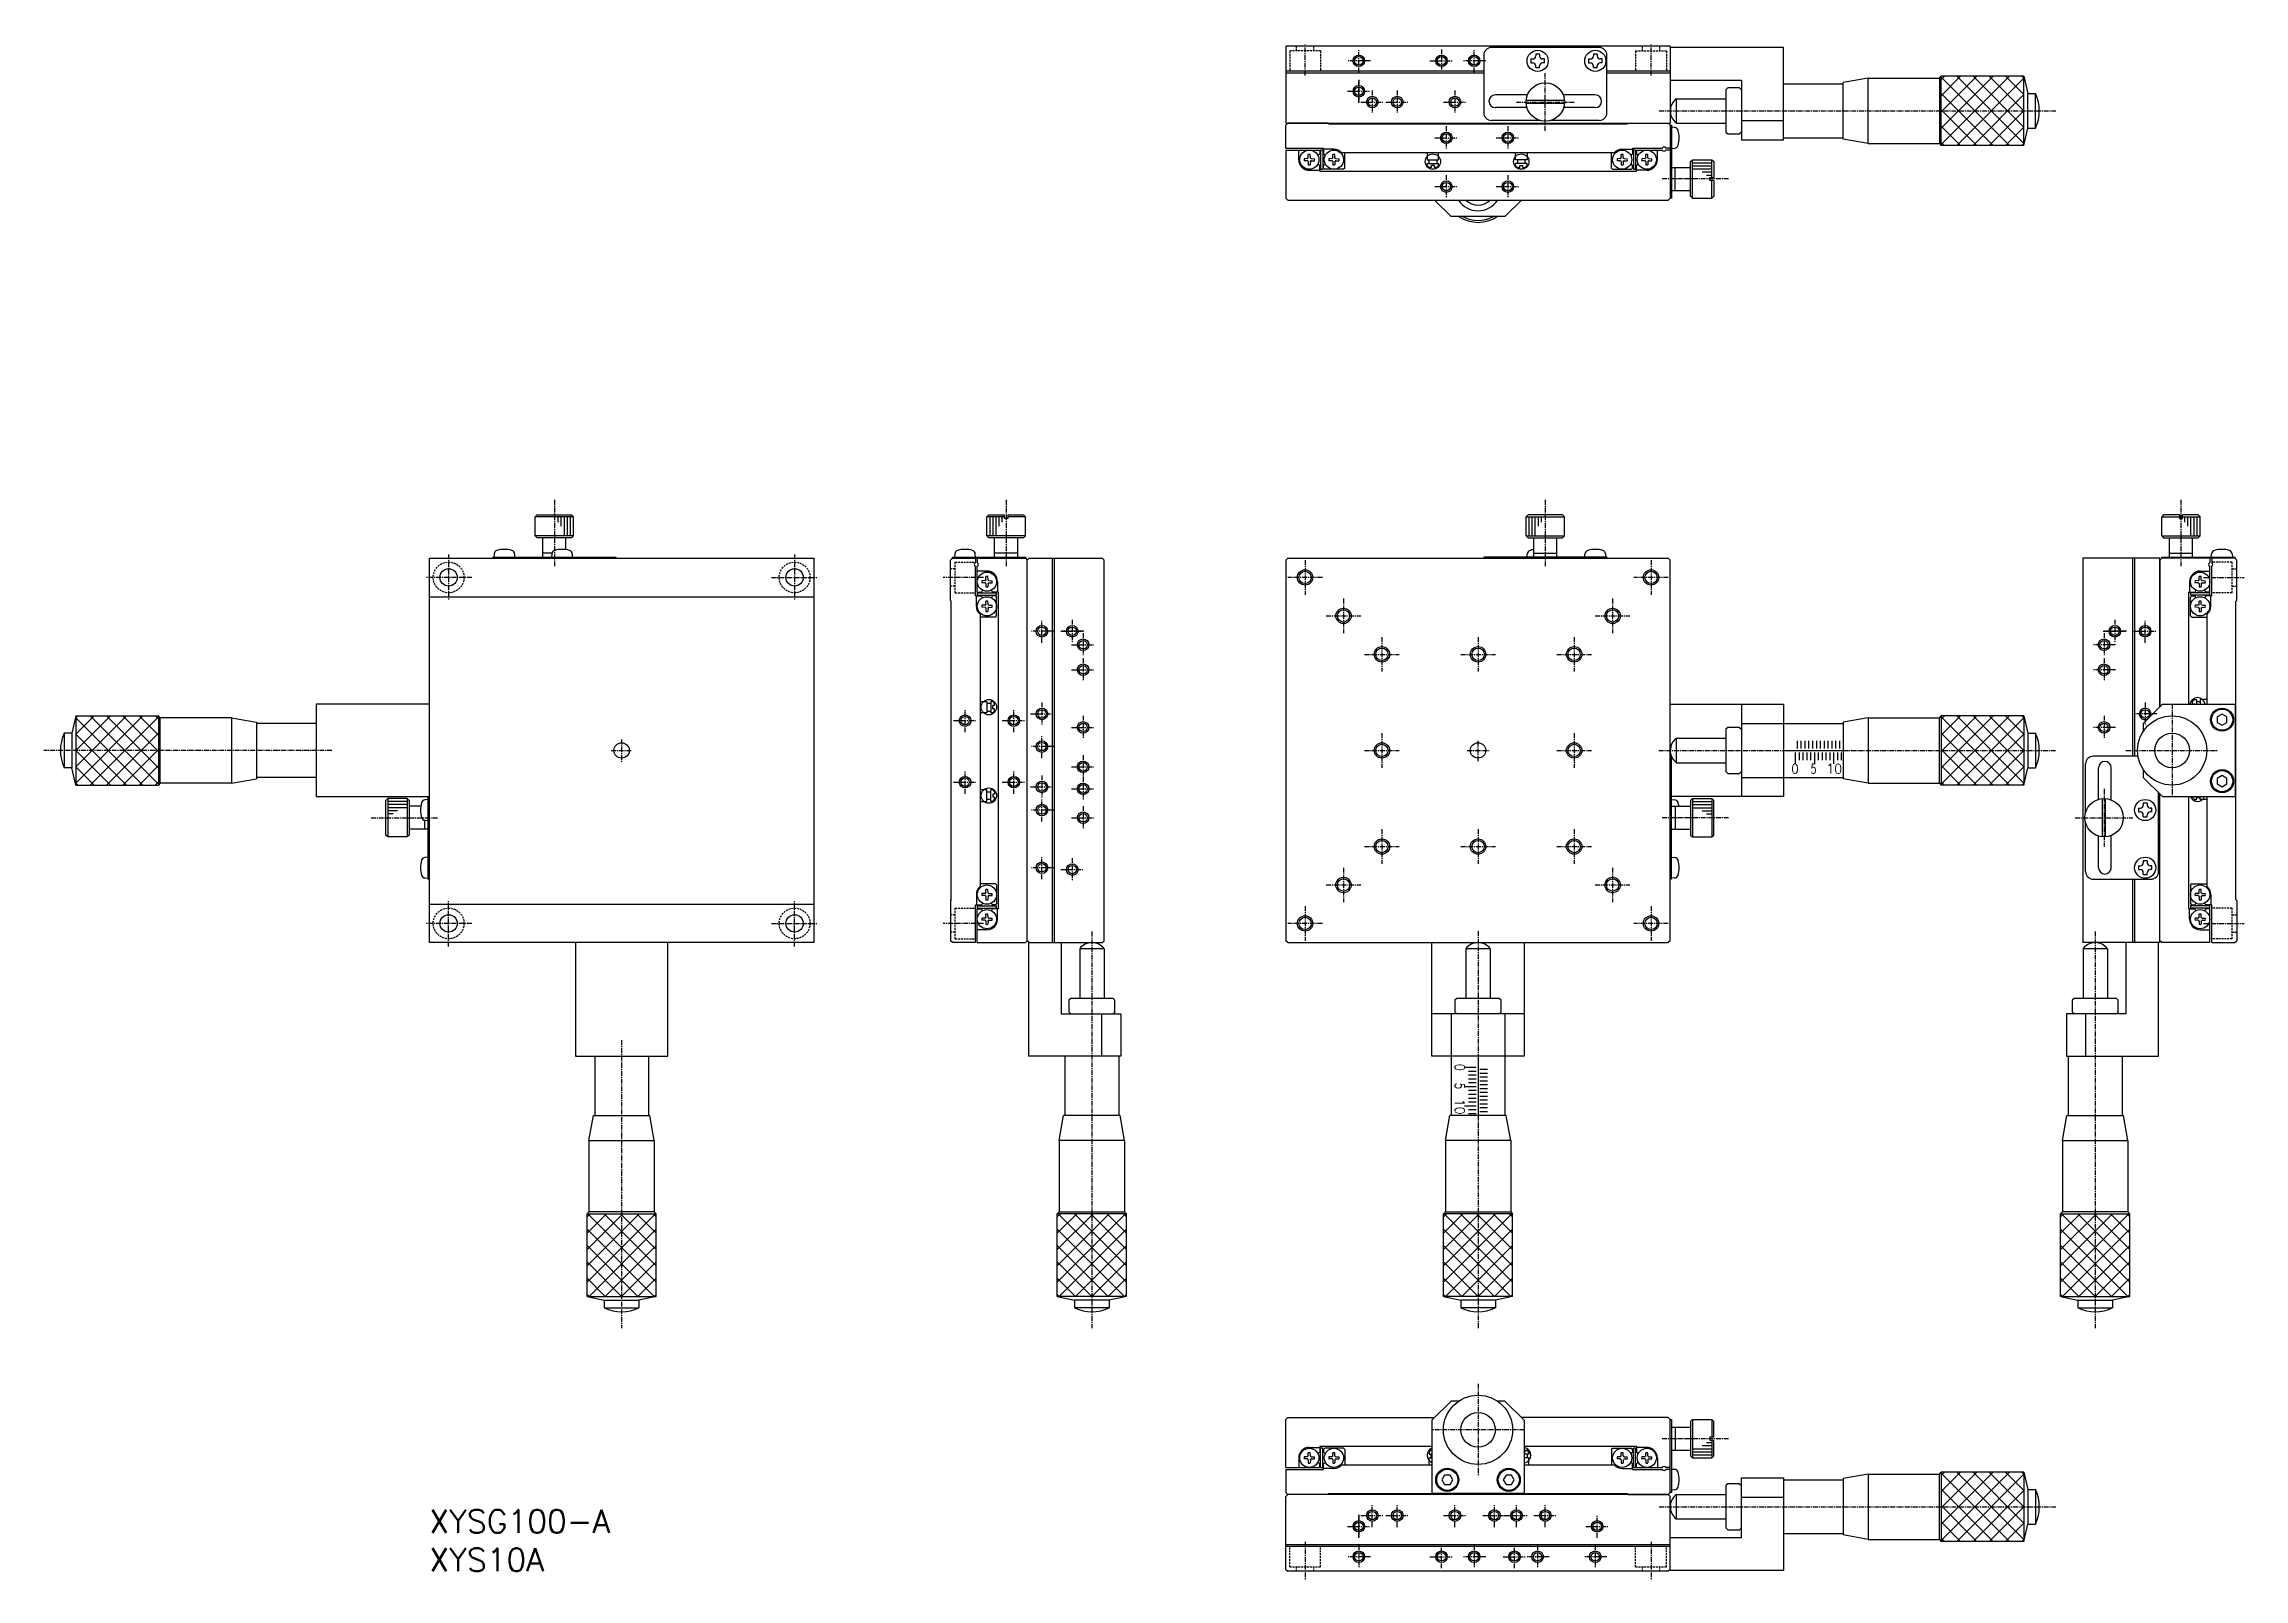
# Model space of a CAD drawing. Extents: x 1472 to 2045, y -739 to -339.
import ezdxf

# ---------------------------------------------------------------- set-up
doc = ezdxf.new("R2010")
doc.units = 0
doc.linetypes.add('CENTER', pattern=[2, 1.25, -0.25, 0.25, -0.25])
doc.linetypes.add('DASHED', pattern=[0.75, 0.5, -0.25])
doc.layers.get('0').update_dxf_attribs({"linetype": 'CONTINUOUS'})
doc.layers.add('CENTER', color=1, linetype='CENTER')
doc.styles.get("Standard").update_dxf_attribs({"font": 'TXT', "bigfont": 'BIGFONT'})

msp = doc.modelspace()

# ---------------------------------------------------------------- texts
at = {"color": 3, "linetype": 'CONTINUOUS'}
for s, width, p in [('0', 0.864, (1926.97, -528.98)), ('5', 0.72, (1931.97, -528.98)), ('10', 0.96, (1936.07, -528.98))]:
    msp.add_text(s, height=2.5, dxfattribs=dict(at, width=width)).set_placement(p)
for s, width, p in [('0', 0.864, (1839.47, -604.48)), ('5', 0.72, (1839.47, -609.48)), ('10', 0.96, (1839.47, -613.58))]:
    msp.add_text(s, height=2.5, rotation=270, dxfattribs=dict(at, width=width)).set_placement(p)
at = {"color": 7, "linetype": 'CONTINUOUS'}
for s, p in [('XYSG100-A', (1572.69, -726.51)), ('XYS10A', (1572.69, -736.51))]:
    msp.add_text(s, height=6, dxfattribs=at).set_placement(p)

# ---------------------------------------------------------------- linework, layer by layer
at = {"color": 7, "linetype": 'CONTINUOUS'}
for p, q in [((1895.47, -339.81), (1795.47, -339.81)), ((1795.47, -339.81), (1795.47, -359.81)), ((1846.97, -342.11), (1846.97, -357.11)), ((1876.97, -340.11), (1848.97, -340.11)), ((1859.22, -343.11), (1859.22, -344.11)), ((1859.22, -343.11), (1859.67, -343.11)), ((1861.47, -341.86), (1860.47, -341.86)), ((1860.47, -341.86), (1860.47, -342.31)), ((1861.47, -341.86), (1861.47, -342.31)), ((1862.72, -343.11), (1862.27, -343.11)), ((1862.72, -344.11), (1862.72, -343.11)), ((1874.22, -343.11), (1874.22, -344.11)), ((1874.22, -343.11), (1874.67, -343.11)), ((1876.47, -341.86), (1875.47, -341.86)), ((1875.47, -341.86), (1875.47, -342.31)), ((1876.47, -341.86), (1876.47, -342.31)), ((1877.72, -343.11), (1877.27, -343.11)), ((1877.72, -344.11), (1877.72, -343.11)), ((1878.97, -357.11), (1878.97, -342.11)), ((1895.47, -339.81), (1895.47, -359.81)), ((1924.97, -340.11), (1895.47, -340.11)), ((1924.97, -364.11), (1924.97, -340.11)), ((1846.97, -346.31), (1795.47, -346.31)), ((1846.97, -346.81), (1795.47, -346.81)), ((1859.22, -344.11), (1859.67, -344.11)), ((1860.47, -345.36), (1860.47, -344.91)), ((1860.47, -345.36), (1861.47, -345.36)), ((1861.47, -345.36), (1861.47, -344.91)), ((1862.72, -344.11), (1862.27, -344.11)), ((1874.22, -344.11), (1874.67, -344.11)), ((1875.47, -345.36), (1875.47, -344.91)), ((1875.47, -345.36), (1876.47, -345.36)), ((1876.47, -345.36), (1876.47, -344.91)), ((1877.72, -344.11), (1877.27, -344.11)), ((1895.47, -346.31), (1878.97, -346.31)), ((1895.47, -346.81), (1878.97, -346.81)), ((1895.47, -348.61), (1913.97, -348.61)), ((1913.97, -348.61), (1913.97, -364.11)), ((1946.97, -348.11), (1940.47, -349.26)), ((1946.97, -348.11), (1965.47, -348.11)), ((1946.97, -365.11), (1946.97, -348.11)), ((1965.47, -348.11), (1965.97, -347.61)), ((1965.47, -348.11), (1965.47, -365.11)), ((1987.47, -347.61), (1965.97, -347.61)), ((1987.47, -347.61), (1988.47, -352.11)), ((1858.32, -352.46), (1849.97, -352.46)), ((1867.95, -353.91), (1857.99, -353.91)), ((1867.95, -354.71), (1857.99, -354.71)), ((1875.97, -352.46), (1867.62, -352.46)), ((1897.04, -353.44), (1909.97, -353.44)), ((1910.47, -350.61), (1909.97, -351.11)), ((1909.97, -351.11), (1909.97, -362.11)), ((1913.47, -350.61), (1910.47, -350.61)), ((1913.47, -350.61), (1913.97, -351.11)), ((1924.97, -349.61), (1940.47, -349.61)), ((1940.47, -363.97), (1940.47, -349.26)), ((1988.47, -361.11), (1988.47, -352.11)), ((1988.47, -352.11), (1990.47, -352.11)), ((1795.47, -359.81), (1895.47, -359.81)), ((1795.47, -360.31), (1795.97, -359.81)), ((1795.47, -366.31), (1795.47, -360.31)), ((1806.48, -359.81), (1795.98, -359.81)), ((1806.68, -360.01), (1806.48, -359.81)), ((1806.68, -360.01), (1884.27, -360.01)), ((1861.57, -359.11), (1848.97, -359.11)), ((1858.18, -355.76), (1849.97, -355.76)), ((1876.97, -359.11), (1864.37, -359.11)), ((1875.97, -355.76), (1867.76, -355.76)), ((1884.27, -360.01), (1884.47, -359.81)), ((1884.47, -359.81), (1894.97, -359.81)), ((1895.47, -360.31), (1894.97, -359.81)), ((1895.47, -360.31), (1895.47, -379.31)), ((1895.47, -360.31), (1895.77, -360.31)), ((1895.77, -360.31), (1895.77, -379.31)), ((1897.04, -359.79), (1909.97, -359.79)), ((1913.97, -359.11), (1924.97, -359.11)), ((1896.62, -360.94), (1895.77, -360.86)), ((1909.97, -362.11), (1910.47, -362.61)), ((1910.47, -362.61), (1913.47, -362.61)), ((1913.97, -362.11), (1913.47, -362.61)), ((1913.97, -364.11), (1924.97, -364.11)), ((1924.97, -363.61), (1940.47, -363.61)), ((1946.97, -365.11), (1940.47, -363.97)), ((1946.97, -365.11), (1965.47, -365.11)), ((1965.47, -365.11), (1965.97, -365.61)), ((1987.47, -365.61), (1965.97, -365.61)), ((1987.47, -365.61), (1988.47, -361.11)), ((1988.47, -361.11), (1990.47, -361.11)), ((1795.47, -366.31), (1805.27, -366.31)), ((1795.47, -366.81), (1804.27, -366.81)), ((1795.47, -366.81), (1795.47, -379.31)), ((1798.83, -369.31), (1798.83, -366.81)), ((1801.09, -369.04), (1800.25, -369.05)), ((1801.09, -369.59), (1800.25, -369.57)), ((1801.09, -369.04), (1801.23, -368.98)), ((1801.09, -369.59), (1801.23, -369.65)), ((1801.3, -368.81), (1801.23, -368.98)), ((1801.3, -369.81), (1801.23, -369.65)), ((1801.3, -368.81), (1801.32, -367.99)), ((1801.3, -369.81), (1801.32, -370.64)), ((1801.85, -368.81), (1801.84, -367.99)), ((1801.85, -369.81), (1801.84, -370.64)), ((1801.85, -368.81), (1801.92, -368.98)), ((1801.85, -369.81), (1801.92, -369.65)), ((1802.06, -369.04), (1801.92, -368.98)), ((1802.06, -369.59), (1801.92, -369.65)), ((1802.06, -369.04), (1802.9, -369.05)), ((1802.06, -369.59), (1802.9, -369.57)), ((1804.28, -366.81), (1804.28, -367.9)), ((1804.28, -372.31), (1804.28, -370.73)), ((1805.08, -366.81), (1804.48, -366.81)), ((1804.48, -366.81), (1804.48, -371.81)), ((1804.48, -371.81), (1805.08, -371.81)), ((1805.08, -366.81), (1805.08, -371.81)), ((1805.28, -366.31), (1805.28, -367.9)), ((1807.98, -366.56), (1805.28, -366.56)), ((1805.28, -371.51), (1805.28, -370.73)), ((1805.28, -371.51), (1805.58, -371.81)), ((1810.48, -371.81), (1805.58, -371.81)), ((1807.49, -369.04), (1806.65, -369.05)), ((1807.49, -369.59), (1806.65, -369.57)), ((1807.49, -369.04), (1807.63, -368.98)), ((1807.49, -369.59), (1807.63, -369.65)), ((1807.7, -368.81), (1807.63, -368.98)), ((1807.7, -369.81), (1807.63, -369.65)), ((1807.7, -368.81), (1807.72, -367.99)), ((1807.7, -369.81), (1807.72, -370.64)), ((1808.25, -368.81), (1808.24, -367.99)), ((1808.25, -369.81), (1808.24, -370.64)), ((1808.25, -368.81), (1808.32, -368.98)), ((1808.25, -369.81), (1808.32, -369.65)), ((1808.46, -369.04), (1808.32, -368.98)), ((1808.46, -369.59), (1808.32, -369.65)), ((1808.46, -369.04), (1809.3, -369.05)), ((1808.46, -369.59), (1809.3, -369.57)), ((1880.89, -367.51), (1810.06, -367.51)), ((1810.78, -371.51), (1810.48, -371.81)), ((1810.78, -371.51), (1810.78, -367.51)), ((1832.22, -367.51), (1832.22, -369.31)), ((1832.22, -369.31), (1835.22, -369.31)), ((1832.22, -370.81), (1832.22, -370.31)), ((1832.22, -370.31), (1835.22, -370.31)), ((1832.22, -370.81), (1832.72, -371.31)), ((1832.72, -370.31), (1832.72, -369.31)), ((1833.32, -371.31), (1832.72, -371.31)), ((1834.12, -370.81), (1833.32, -370.81)), ((1833.32, -371.31), (1833.32, -370.81)), ((1834.12, -371.31), (1834.12, -370.81)), ((1834.72, -371.31), (1834.12, -371.31)), ((1834.72, -369.31), (1834.72, -370.31)), ((1835.22, -370.81), (1834.72, -371.31)), ((1835.22, -369.31), (1835.22, -367.51)), ((1835.22, -370.81), (1835.22, -370.31)), ((1855.22, -369.31), (1855.22, -367.51)), ((1858.22, -369.31), (1855.22, -369.31)), ((1855.22, -370.81), (1855.22, -370.31)), ((1858.22, -370.31), (1855.22, -370.31)), ((1855.22, -370.81), (1855.72, -371.31)), ((1855.72, -369.31), (1855.72, -370.31)), ((1855.72, -371.31), (1856.32, -371.31)), ((1856.32, -371.31), (1856.32, -370.81)), ((1856.32, -370.81), (1857.12, -370.81)), ((1857.12, -371.31), (1857.12, -370.81)), ((1857.12, -371.31), (1857.72, -371.31)), ((1857.72, -370.31), (1857.72, -369.31)), ((1858.22, -370.81), (1857.72, -371.31)), ((1858.22, -367.51), (1858.22, -369.31)), ((1858.22, -370.81), (1858.22, -370.31)), ((1880.17, -371.51), (1880.17, -367.51)), ((1880.17, -371.51), (1880.47, -371.81)), ((1880.47, -371.81), (1885.37, -371.81)), ((1882.49, -369.04), (1881.65, -369.05)), ((1882.49, -369.59), (1881.65, -369.57)), ((1882.49, -369.04), (1882.62, -368.98)), ((1882.49, -369.59), (1882.62, -369.65)), ((1882.7, -368.81), (1882.62, -368.98)), ((1882.7, -369.81), (1882.62, -369.65)), ((1882.7, -368.81), (1882.71, -367.99)), ((1882.7, -369.81), (1882.71, -370.64)), ((1882.97, -366.56), (1885.67, -366.56)), ((1883.24, -368.81), (1883.23, -367.99)), ((1883.24, -369.81), (1883.23, -370.64)), ((1883.24, -368.81), (1883.32, -368.98)), ((1883.24, -369.81), (1883.32, -369.65)), ((1883.45, -369.04), (1883.32, -368.98)), ((1883.45, -369.59), (1883.32, -369.65)), ((1883.45, -369.04), (1884.29, -369.05)), ((1883.45, -369.59), (1884.29, -369.57)), ((1885.67, -371.51), (1885.37, -371.81)), ((1885.66, -366.31), (1893.41, -366.31)), ((1885.67, -366.31), (1885.67, -367.9)), ((1885.67, -371.51), (1885.67, -370.73)), ((1886.47, -366.81), (1885.87, -366.81)), ((1885.87, -366.81), (1885.87, -371.81)), ((1885.87, -371.81), (1886.47, -371.81)), ((1886.47, -366.81), (1886.47, -371.81)), ((1886.66, -366.81), (1893.41, -366.81)), ((1886.67, -366.81), (1886.67, -367.9)), ((1886.67, -372.31), (1886.67, -370.73)), ((1888.89, -369.04), (1888.05, -369.05)), ((1888.89, -369.59), (1888.05, -369.57)), ((1888.89, -369.04), (1889.02, -368.98)), ((1888.89, -369.59), (1889.02, -369.65)), ((1889.1, -368.81), (1889.02, -368.98)), ((1889.1, -369.81), (1889.02, -369.65)), ((1889.1, -368.81), (1889.11, -367.99)), ((1889.1, -369.81), (1889.11, -370.64)), ((1889.64, -368.81), (1889.63, -367.99)), ((1889.64, -369.81), (1889.63, -370.64)), ((1889.64, -368.81), (1889.72, -368.98)), ((1889.64, -369.81), (1889.72, -369.65)), ((1889.85, -369.04), (1889.72, -368.98)), ((1889.85, -369.59), (1889.72, -369.65)), ((1889.85, -369.04), (1890.69, -369.05)), ((1889.85, -369.59), (1890.69, -369.57)), ((1892.12, -369.31), (1892.12, -366.81)), ((1895.47, -366.31), (1894.32, -366.31)), ((1895.47, -366.81), (1894.32, -366.81)), ((1895.77, -366.36), (1896.62, -366.29)), ((1895.77, -371.31), (1900.77, -371.31)), ((1896.77, -377.31), (1896.77, -371.31)), ((1900.77, -369.81), (1901.27, -369.31)), ((1900.77, -378.81), (1900.77, -369.81)), ((1901.27, -369.31), (1906.27, -369.31)), ((1906.27, -369.31), (1906.77, -369.81)), ((1906.77, -369.81), (1906.77, -373.91)), ((1801.58, -372.06), (1804.28, -372.06)), ((1804.28, -372.31), (1886.67, -372.31)), ((1889.37, -372.06), (1886.67, -372.06)), ((1895.77, -377.31), (1900.77, -377.31)), ((1905.77, -373.91), (1906.77, -373.91)), ((1905.77, -374.71), (1905.77, -373.91)), ((1906.77, -374.71), (1905.77, -374.71)), ((1906.77, -374.71), (1906.77, -378.81)), ((1795.47, -379.31), (1795.97, -379.81)), ((1795.97, -379.81), (1894.97, -379.81)), ((1838.47, -384.11), (1834.17, -379.81)), ((1856.77, -379.81), (1852.47, -384.11)), ((1895.47, -379.31), (1894.97, -379.81)), ((1895.77, -379.31), (1895.47, -379.31)), ((1901.27, -379.31), (1900.77, -378.81)), ((1901.27, -379.31), (1906.27, -379.31)), ((1906.77, -378.81), (1906.27, -379.31)), ((1852.47, -384.11), (1838.47, -384.11)), ((1600.19, -462.18), (1600.69, -461.68)), ((1600.19, -467.18), (1600.19, -462.18)), ((1600.69, -461.68), (1609.69, -461.68)), ((1609.69, -461.68), (1610.19, -462.18)), ((1610.19, -467.18), (1610.19, -462.18)), ((1717.72, -462.18), (1718.22, -461.68)), ((1717.72, -467.18), (1717.72, -462.18)), ((1718.22, -461.68), (1722.32, -461.68)), ((1722.32, -462.68), (1722.32, -461.68)), ((1723.12, -462.68), (1722.32, -462.68)), ((1723.12, -461.68), (1723.12, -462.68)), ((1723.12, -461.68), (1727.22, -461.68)), ((1727.22, -461.68), (1727.72, -462.18)), ((1727.72, -467.18), (1727.72, -462.18)), ((2023.82, -461.68), (2023.32, -462.18)), ((2023.32, -467.18), (2023.32, -462.18)), ((2027.92, -461.68), (2023.82, -461.68)), ((2027.92, -461.68), (2027.92, -462.68)), ((2027.92, -462.68), (2028.72, -462.68)), ((2028.72, -462.68), (2028.72, -461.68)), ((2032.82, -461.68), (2028.72, -461.68)), ((2033.32, -462.18), (2032.82, -461.68)), ((2033.32, -467.18), (2033.32, -462.18)), ((1600.69, -467.68), (1600.19, -467.18)), ((1609.69, -467.68), (1600.69, -467.68)), ((1602.19, -472.68), (1602.19, -467.68)), ((1608.19, -470.75), (1608.19, -467.68)), ((1610.19, -467.18), (1609.69, -467.68)), ((1718.22, -467.68), (1717.72, -467.18)), ((1727.22, -467.68), (1718.22, -467.68)), ((1719.72, -472.68), (1719.72, -467.68)), ((1725.72, -472.68), (1725.72, -467.68)), ((1727.72, -467.18), (1727.22, -467.68)), ((2023.32, -467.18), (2023.82, -467.68)), ((2023.82, -467.68), (2032.82, -467.68)), ((2025.32, -472.68), (2025.32, -467.68)), ((2031.32, -472.68), (2031.32, -467.68)), ((2032.82, -467.68), (2033.32, -467.18)), ((1572.69, -472.98), (1672.69, -472.98)), ((1572.69, -572.98), (1572.69, -472.98)), ((1589.19, -472.68), (1621.19, -472.68)), ((1589.19, -472.68), (1589.19, -472.98)), ((1589.52, -471.84), (1589.44, -472.68)), ((1594.94, -472.68), (1594.87, -471.84)), ((1604.54, -471.68), (1602.19, -471.68)), ((1604.52, -471.84), (1604.44, -472.68)), ((1609.94, -472.68), (1609.87, -471.84)), ((1621.19, -472.68), (1621.19, -472.98)), ((1672.69, -472.98), (1672.69, -572.98)), ((1708.72, -472.98), (1708.22, -473.48)), ((1708.22, -483.98), (1708.22, -473.48)), ((1708.72, -472.98), (1708.72, -472.68)), ((1708.72, -472.68), (1727.72, -472.68)), ((1708.72, -472.98), (1727.72, -472.98)), ((1709.35, -471.84), (1709.27, -472.68)), ((1714.77, -472.68), (1714.7, -471.84)), ((1714.72, -472.98), (1714.72, -474.13)), ((1715.22, -472.98), (1715.22, -474.13)), ((1725.72, -471.68), (1719.72, -471.68)), ((1727.72, -472.68), (1727.72, -472.98)), ((1727.72, -472.98), (1728.22, -473.48)), ((1728.72, -472.98), (1728.22, -473.48)), ((1728.22, -572.48), (1728.22, -473.48)), ((1728.22, -572.48), (1728.22, -473.48)), ((1728.72, -472.98), (1747.72, -472.98)), ((1734.72, -472.98), (1734.72, -572.98)), ((1735.22, -472.98), (1735.22, -572.98)), ((1748.22, -473.48), (1747.72, -472.98)), ((1748.22, -572.48), (1748.22, -473.48)), ((2022.82, -472.98), (2002.82, -472.98)), ((2002.82, -472.98), (2002.82, -572.98)), ((2015.82, -524.48), (2015.82, -472.98)), ((2016.32, -524.48), (2016.32, -472.98)), ((2023.32, -472.98), (2022.82, -473.48)), ((2022.82, -511.68), (2022.82, -472.98)), ((2022.82, -473.48), (2022.82, -511.68)), ((2023.32, -472.98), (2023.32, -472.68)), ((2023.32, -472.68), (2042.32, -472.68)), ((2042.32, -472.98), (2023.32, -472.98)), ((2025.32, -471.68), (2031.32, -471.68)), ((2035.82, -472.98), (2035.82, -474.13)), ((2036.22, -472.68), (2036.3, -471.84)), ((2036.32, -472.98), (2036.32, -474.13)), ((2041.65, -471.84), (2041.72, -472.68)), ((2042.32, -472.68), (2042.32, -472.98)), ((2042.32, -472.98), (2042.82, -473.48)), ((2042.82, -483.98), (2042.82, -473.48)), ((1714.72, -482.79), (1714.72, -475.05)), ((1715.22, -481.79), (1715.22, -475.05)), ((1717.72, -476.33), (1715.22, -476.33)), ((1717.22, -478.81), (1716.4, -478.82)), ((1717.22, -479.36), (1716.4, -479.34)), ((1717.22, -478.81), (1717.39, -478.74)), ((1717.22, -479.36), (1717.39, -479.43)), ((1717.45, -478.6), (1717.39, -478.74)), ((1717.45, -479.56), (1717.39, -479.43)), ((1717.45, -478.6), (1717.46, -477.76)), ((1717.45, -479.56), (1717.46, -480.41)), ((1718, -478.6), (1717.98, -477.76)), ((1718, -479.56), (1717.98, -480.41)), ((1718, -478.6), (1718.06, -478.74)), ((1718, -479.56), (1718.06, -479.43)), ((1718.22, -478.81), (1718.06, -478.74)), ((1718.22, -479.36), (1718.06, -479.43)), ((1718.22, -478.81), (1719.05, -478.82)), ((1718.22, -479.36), (1719.05, -479.34)), ((1720.47, -479.08), (1720.47, -481.78)), ((2030.57, -479.08), (2030.57, -481.78)), ((2032.82, -478.81), (2032, -478.82)), ((2032.82, -479.36), (2032, -479.34)), ((2032.82, -478.81), (2032.99, -478.74)), ((2032.82, -479.36), (2032.99, -479.43)), ((2033.05, -478.6), (2032.99, -478.74)), ((2033.05, -479.56), (2032.99, -479.43)), ((2033.05, -478.6), (2033.06, -477.76)), ((2033.05, -479.56), (2033.06, -480.41)), ((2033.32, -476.33), (2035.82, -476.33)), ((2033.6, -478.6), (2033.58, -477.76)), ((2033.6, -479.56), (2033.58, -480.41)), ((2033.6, -478.6), (2033.66, -478.74)), ((2033.6, -479.56), (2033.66, -479.43)), ((2033.82, -478.81), (2033.66, -478.74)), ((2033.82, -479.36), (2033.66, -479.43)), ((2033.82, -478.81), (2034.65, -478.82)), ((2033.82, -479.36), (2034.65, -479.34)), ((2035.82, -481.79), (2035.82, -475.05)), ((2036.32, -482.79), (2036.32, -475.05)), ((1572.69, -482.98), (1672.69, -482.98)), ((1708.42, -484.18), (1708.22, -483.98)), ((1708.42, -561.78), (1708.42, -484.18)), ((1714.72, -482.78), (1716.31, -482.78)), ((1714.97, -485.48), (1714.97, -482.78)), ((1715.22, -481.78), (1716.31, -481.78)), ((1715.22, -481.98), (1715.22, -482.58)), ((1715.22, -481.98), (1720.22, -481.98)), ((1715.22, -482.58), (1720.22, -482.58)), ((1717.22, -485.21), (1716.4, -485.22)), ((1717.22, -485.76), (1716.4, -485.74)), ((1717.22, -485.21), (1717.39, -485.14)), ((1717.22, -485.76), (1717.39, -485.83)), ((1717.45, -485), (1717.39, -485.14)), ((1717.45, -485.96), (1717.39, -485.83)), ((1717.45, -485), (1717.46, -484.16)), ((1717.45, -485.96), (1717.46, -486.81)), ((1718, -485), (1717.98, -484.16)), ((1718, -485.96), (1717.98, -486.81)), ((1718, -485), (1718.06, -485.14)), ((1718, -485.96), (1718.06, -485.83)), ((1718.22, -485.21), (1718.06, -485.14)), ((1718.22, -485.76), (1718.06, -485.83)), ((1718.22, -485.21), (1719.05, -485.22)), ((1718.22, -485.76), (1719.05, -485.74)), ((1720.72, -481.78), (1719.14, -481.78)), ((1719.92, -482.78), (1719.14, -482.78)), ((1719.92, -482.78), (1720.22, -483.08)), ((1720.22, -482.58), (1720.22, -481.98)), ((1720.22, -487.98), (1720.22, -483.08)), ((1720.72, -564.18), (1720.72, -481.78)), ((2030.32, -481.78), (2030.32, -510.98)), ((2030.32, -481.78), (2031.91, -481.78)), ((2030.82, -481.98), (2030.82, -482.58)), ((2035.82, -481.98), (2030.82, -481.98)), ((2035.82, -482.58), (2030.82, -482.58)), ((2031.12, -482.78), (2030.82, -483.08)), ((2030.82, -487.98), (2030.82, -483.08)), ((2031.12, -482.78), (2031.91, -482.78)), ((2032.82, -485.21), (2032, -485.22)), ((2032.82, -485.76), (2032, -485.74)), ((2032.82, -485.21), (2032.99, -485.14)), ((2032.82, -485.76), (2032.99, -485.83)), ((2033.05, -485), (2032.99, -485.14)), ((2033.05, -485.96), (2032.99, -485.83)), ((2033.05, -485), (2033.06, -484.16)), ((2033.05, -485.96), (2033.06, -486.81)), ((2033.6, -485), (2033.58, -484.16)), ((2033.6, -485.96), (2033.58, -486.81)), ((2033.6, -485), (2033.66, -485.14)), ((2033.6, -485.96), (2033.66, -485.83)), ((2033.82, -485.76), (2033.66, -485.83)), ((2033.82, -485.21), (2034.65, -485.22)), ((2033.82, -485.76), (2034.65, -485.74)), ((2035.82, -481.78), (2034.74, -481.78)), ((2036.32, -482.78), (2034.74, -482.78)), ((2035.82, -482.58), (2035.82, -481.98)), ((2036.07, -485.48), (2036.07, -482.78)), ((2042.62, -484.18), (2042.82, -483.98)), ((2042.62, -561.78), (2042.62, -484.18)), ((1715.92, -487.56), (1715.92, -558.4)), ((1719.92, -488.28), (1715.92, -488.28)), ((1719.92, -488.28), (1720.22, -487.98)), ((2031.12, -488.28), (2030.82, -487.98)), ((2031.12, -488.28), (2035.12, -488.28)), ((2035.12, -510.98), (2035.12, -487.56)), ((1480.69, -513.98), (1479.69, -518.48)), ((1480.69, -513.98), (1502.19, -513.98)), ((1502.69, -514.48), (1502.19, -513.98)), ((1502.69, -531.48), (1502.69, -514.48)), ((1521.19, -514.48), (1502.69, -514.48)), ((1521.19, -514.48), (1521.19, -531.48)), ((1521.19, -514.48), (1527.69, -515.63)), ((1572.69, -510.98), (1543.19, -510.98)), ((1543.19, -510.98), (1543.19, -534.98)), ((1715.92, -510.23), (1717.72, -510.23)), ((1717.72, -513.23), (1715.92, -513.23)), ((1717.72, -510.23), (1717.72, -513.23)), ((1718.72, -510.73), (1717.72, -510.73)), ((1717.72, -512.73), (1718.72, -512.73)), ((1719.22, -510.23), (1718.72, -510.23)), ((1718.72, -510.23), (1718.72, -513.23)), ((1719.22, -513.23), (1718.72, -513.23)), ((1719.22, -510.23), (1719.72, -510.73)), ((1719.22, -512.13), (1719.22, -511.33)), ((1719.72, -511.33), (1719.22, -511.33)), ((1719.72, -512.13), (1719.22, -512.13)), ((1719.22, -513.23), (1719.72, -512.73)), ((1719.72, -511.33), (1719.72, -510.73)), ((1719.72, -512.73), (1719.72, -512.13)), ((2023.52, -510.98), (2018.52, -515.98)), ((2023.52, -510.98), (2042.52, -510.98)), ((2031.82, -509.73), (2031.32, -510.23)), ((2031.32, -510.83), (2031.32, -510.23)), ((2031.32, -510.83), (2031.82, -510.83)), ((2031.82, -509.73), (2032.32, -509.73)), ((2031.82, -510.98), (2031.82, -510.83)), ((2032.32, -509.73), (2032.32, -510.98)), ((2032.32, -510.23), (2033.32, -510.23)), ((2033.32, -509.73), (2033.32, -510.98)), ((2035.12, -509.73), (2033.32, -509.73)), ((2039.02, -513.54), (2037.77, -514.26)), ((2037.77, -514.26), (2037.77, -515.7)), ((2040.27, -514.26), (2039.02, -513.54)), ((2040.27, -515.7), (2040.27, -514.26)), ((2042.52, -534.98), (2042.52, -510.98)), ((1479.69, -518.48), (1477.69, -518.48)), ((1479.69, -518.48), (1479.69, -527.48)), ((1527.69, -515.63), (1527.69, -530.34)), ((1543.19, -515.98), (1527.69, -515.98)), ((2018.52, -515.98), (2018.52, -518.01)), ((2037.77, -515.7), (2039.02, -516.43)), ((2039.02, -516.43), (2040.27, -515.7)), ((2003.52, -539.08), (2003.52, -526.48)), ((2017.15, -524.48), (2005.52, -524.48)), ((1479.69, -527.48), (1477.69, -527.48)), ((1480.69, -531.98), (1479.69, -527.48)), ((1480.69, -531.98), (1502.19, -531.98)), ((1502.69, -531.48), (1502.19, -531.98)), ((1521.19, -531.48), (1502.69, -531.48)), ((1521.19, -531.48), (1527.69, -530.34)), ((1543.19, -529.98), (1527.69, -529.98)), ((2006.87, -535.7), (2006.87, -527.48)), ((2010.17, -535.84), (2010.17, -527.48)), ((2018.52, -527.96), (2018.52, -529.98)), ((2018.52, -529.98), (2023.52, -534.98)), ((2039.02, -529.54), (2037.77, -530.26)), ((2037.77, -530.26), (2037.77, -531.7)), ((2037.77, -531.7), (2039.02, -532.43)), ((2040.27, -530.26), (2039.02, -529.54)), ((2039.02, -532.43), (2040.27, -531.7)), ((2040.27, -531.7), (2040.27, -530.26)), ((1543.19, -534.98), (1572.69, -534.98)), ((1561.39, -535.98), (1561.89, -535.48)), ((1561.39, -544.98), (1561.39, -535.98)), ((1566.89, -535.48), (1561.89, -535.48)), ((1566.89, -535.48), (1567.39, -535.98)), ((1567.39, -535.98), (1567.39, -544.98)), ((1570.46, -537.48), (1567.39, -537.48)), ((1572.39, -535.73), (1571.55, -535.81)), ((1572.39, -556.48), (1572.39, -534.98)), ((1717.72, -533.23), (1715.92, -533.23)), ((1715.92, -536.23), (1717.72, -536.23)), ((1717.72, -536.23), (1717.72, -533.23)), ((1717.72, -533.73), (1718.72, -533.73)), ((1718.72, -535.73), (1717.72, -535.73)), ((1719.22, -533.23), (1718.72, -533.23)), ((1718.72, -536.23), (1718.72, -533.23)), ((1719.22, -536.23), (1718.72, -536.23)), ((1719.22, -533.23), (1719.72, -533.73)), ((1719.72, -534.33), (1719.22, -534.33)), ((1719.22, -534.33), (1719.22, -535.13)), ((1719.72, -535.13), (1719.22, -535.13)), ((1719.22, -536.23), (1719.72, -535.73)), ((1719.72, -533.73), (1719.72, -534.33)), ((1719.72, -535.13), (1719.72, -535.73)), ((2007.92, -545.47), (2007.92, -535.5)), ((2008.72, -545.47), (2008.72, -535.5)), ((2019.52, -536.73), (2018.52, -536.73)), ((2018.52, -536.73), (2018.52, -537.18)), ((2019.52, -536.73), (2019.52, -537.18)), ((2022.52, -554.48), (2022.52, -533.98)), ((2022.82, -572.48), (2022.82, -534.28)), ((2022.82, -572.98), (2022.82, -534.28)), ((2023.52, -534.98), (2042.52, -534.98)), ((2030.32, -534.98), (2030.32, -564.18)), ((2031.32, -534.98), (2031.32, -535.23)), ((2031.82, -535.73), (2031.32, -535.23)), ((2031.82, -535.73), (2032.32, -535.73)), ((2032.32, -535.73), (2032.32, -534.98)), ((2032.32, -535.23), (2033.32, -535.23)), ((2033.32, -535.73), (2033.32, -534.98)), ((2035.12, -535.73), (2033.32, -535.73)), ((2035.12, -558.4), (2035.12, -534.98)), ((1572.39, -543.48), (1567.39, -543.48)), ((1571.39, -541.13), (1571.39, -543.48)), ((1571.55, -541.16), (1572.39, -541.23)), ((2003.52, -554.48), (2003.52, -541.88)), ((2017.27, -537.98), (2017.27, -538.98)), ((2017.27, -537.98), (2017.72, -537.98)), ((2017.27, -538.98), (2017.72, -538.98)), ((2018.52, -540.23), (2018.52, -539.78)), ((2018.52, -540.23), (2019.52, -540.23)), ((2019.52, -540.23), (2019.52, -539.78)), ((2020.77, -537.98), (2020.32, -537.98)), ((2020.77, -538.98), (2020.32, -538.98)), ((2020.77, -538.98), (2020.77, -537.98)), ((1561.89, -545.48), (1561.39, -544.98)), ((1566.89, -545.48), (1561.89, -545.48)), ((1567.39, -544.98), (1566.89, -545.48)), ((2006.87, -553.48), (2006.87, -545.27)), ((2010.17, -553.48), (2010.17, -545.13)), ((1572.39, -550.73), (1571.55, -550.81)), ((2017.27, -552.98), (2017.27, -553.98)), ((2017.27, -552.98), (2017.72, -552.98)), ((2017.27, -553.98), (2017.72, -553.98)), ((2019.52, -551.73), (2018.52, -551.73)), ((2018.52, -551.73), (2018.52, -552.18)), ((2018.52, -555.23), (2018.52, -554.78)), ((2019.52, -551.73), (2019.52, -552.18)), ((2019.52, -555.23), (2019.52, -554.78)), ((2020.77, -552.98), (2020.32, -552.98)), ((2020.77, -553.98), (2020.32, -553.98)), ((2020.77, -553.98), (2020.77, -552.98)), ((1571.55, -556.16), (1572.39, -556.23)), ((1572.39, -556.48), (1572.69, -556.48)), ((1714.97, -560.48), (1714.97, -563.18)), ((1719.92, -557.68), (1715.92, -557.68)), ((1717.22, -560.2), (1716.4, -560.22)), ((1717.22, -560.75), (1716.4, -560.74)), ((1717.22, -560.2), (1717.39, -560.13)), ((1717.22, -560.75), (1717.39, -560.82)), ((1717.45, -560), (1717.39, -560.13)), ((1717.45, -560.96), (1717.39, -560.82)), ((1717.45, -560), (1717.46, -559.15)), ((1718, -560), (1717.98, -559.15)), ((1718, -560), (1718.06, -560.13)), ((1718, -560.96), (1718.06, -560.82)), ((1718.22, -560.2), (1718.06, -560.13)), ((1718.22, -560.75), (1718.06, -560.82)), ((1718.22, -560.2), (1719.05, -560.22)), ((1718.22, -560.75), (1719.05, -560.74)), ((1719.92, -557.68), (1720.22, -557.98)), ((1720.22, -557.98), (1720.22, -562.88)), ((2005.52, -556.48), (2020.52, -556.48)), ((2015.82, -572.98), (2015.82, -556.48)), ((2016.32, -572.98), (2016.32, -556.48)), ((2018.52, -555.23), (2019.52, -555.23)), ((2031.12, -557.68), (2030.82, -557.98)), ((2030.82, -557.98), (2030.82, -562.88)), ((2031.12, -557.68), (2035.12, -557.68)), ((2032.82, -560.2), (2032, -560.22)), ((2032.82, -560.75), (2032, -560.74)), ((2032.82, -560.2), (2032.99, -560.13)), ((2032.82, -560.75), (2032.99, -560.82)), ((2033.05, -560), (2032.99, -560.13)), ((2033.05, -560.96), (2032.99, -560.82)), ((2033.05, -560), (2033.06, -559.15)), ((2033.6, -560), (2033.58, -559.15)), ((2033.6, -560), (2033.66, -560.13)), ((2033.6, -560.96), (2033.66, -560.82)), ((2033.82, -560.2), (2033.66, -560.13)), ((2033.82, -560.75), (2033.66, -560.82)), ((2033.82, -560.2), (2034.65, -560.22)), ((2033.82, -560.75), (2034.65, -560.74)), ((2036.07, -560.48), (2036.07, -563.18)), ((1572.69, -562.98), (1672.69, -562.98)), ((1708.42, -561.78), (1708.22, -561.98)), ((1708.22, -561.98), (1708.22, -572.48)), ((1714.72, -563.18), (1716.31, -563.18)), ((1714.72, -572.98), (1714.72, -563.18)), ((1715.22, -563.38), (1715.22, -563.98)), ((1715.22, -563.38), (1720.22, -563.38)), ((1715.22, -563.98), (1720.22, -563.98)), ((1715.22, -564.18), (1716.31, -564.18)), ((1715.22, -572.98), (1715.22, -564.18)), ((1717.22, -566.6), (1717.39, -566.53)), ((1717.45, -566.4), (1717.39, -566.53)), ((1717.45, -560.96), (1717.46, -561.8)), ((1717.45, -566.4), (1717.46, -565.55)), ((1718, -560.96), (1717.98, -561.8)), ((1718, -566.4), (1717.98, -565.55)), ((1718, -566.4), (1718.06, -566.53)), ((1718.22, -566.6), (1718.06, -566.53)), ((1719.92, -563.18), (1719.14, -563.18)), ((1720.72, -564.18), (1719.14, -564.18)), ((1719.92, -563.18), (1720.22, -562.88)), ((1720.22, -563.98), (1720.22, -563.38)), ((1720.47, -566.88), (1720.47, -564.18)), ((2030.32, -564.18), (2031.91, -564.18)), ((2030.57, -566.88), (2030.57, -564.18)), ((2031.12, -563.18), (2030.82, -562.88)), ((2030.82, -563.38), (2030.82, -563.98)), ((2035.82, -563.38), (2030.82, -563.38)), ((2035.82, -563.98), (2030.82, -563.98)), ((2031.12, -563.18), (2031.91, -563.18)), ((2032.82, -566.6), (2032.99, -566.53)), ((2033.05, -566.4), (2032.99, -566.53)), ((2033.05, -560.96), (2033.06, -561.8)), ((2033.05, -566.4), (2033.06, -565.55)), ((2033.6, -560.96), (2033.58, -561.8)), ((2033.6, -566.4), (2033.58, -565.55)), ((2033.6, -566.4), (2033.66, -566.53)), ((2033.82, -566.6), (2033.66, -566.53)), ((2036.32, -563.18), (2034.74, -563.18)), ((2035.82, -564.18), (2034.74, -564.18)), ((2035.82, -563.98), (2035.82, -563.38)), ((2035.82, -572.98), (2035.82, -564.18)), ((2036.32, -572.98), (2036.32, -563.18)), ((2042.62, -561.78), (2042.82, -561.98)), ((2042.82, -561.98), (2042.82, -572.48)), ((1717.72, -569.63), (1715.22, -569.63)), ((1717.22, -566.6), (1716.4, -566.62)), ((1717.22, -567.15), (1716.4, -567.14)), ((1717.22, -567.15), (1717.39, -567.22)), ((1717.45, -567.36), (1717.39, -567.22)), ((1717.45, -567.36), (1717.46, -568.2)), ((1718, -567.36), (1717.98, -568.2)), ((1718, -567.36), (1718.06, -567.22)), ((1718.22, -567.15), (1718.06, -567.22)), ((1718.22, -566.6), (1719.05, -566.62)), ((1718.22, -567.15), (1719.05, -567.14)), ((2032.82, -566.6), (2032, -566.62)), ((2032.82, -567.15), (2032, -567.14)), ((2032.82, -567.15), (2032.99, -567.22)), ((2033.05, -567.36), (2032.99, -567.22)), ((2033.05, -567.36), (2033.06, -568.2)), ((2033.32, -569.63), (2035.82, -569.63)), ((2033.6, -567.36), (2033.58, -568.2)), ((2033.6, -567.36), (2033.66, -567.22)), ((2033.82, -567.15), (2033.66, -567.22)), ((2033.82, -566.6), (2034.65, -566.62)), ((2033.82, -567.15), (2034.65, -567.14)), ((1672.69, -572.98), (1572.69, -572.98)), ((1610.69, -572.98), (1610.69, -602.48)), ((1634.69, -602.48), (1634.69, -572.98)), ((1708.72, -572.98), (1708.22, -572.48)), ((1714.72, -572.98), (1708.72, -572.98)), ((1715.22, -572.98), (1727.72, -572.98)), ((1727.72, -572.98), (1728.22, -572.48)), ((1728.72, -572.98), (1728.22, -572.48)), ((1728.52, -572.98), (1728.52, -602.48)), ((1728.52, -572.98), (1747.72, -572.98)), ((1737.02, -572.98), (1737.02, -591.48)), ((1741.85, -574.55), (1741.85, -587.48)), ((1747.72, -572.98), (1748.22, -572.48)), ((1748.2, -574.55), (1748.2, -587.48)), ((2022.82, -572.98), (2002.82, -572.98)), ((2002.85, -574.55), (2002.85, -587.48)), ((2009.2, -574.55), (2009.2, -587.48)), ((2014.02, -572.98), (2014.02, -591.48)), ((2022.52, -602.48), (2022.52, -572.98)), ((2023.32, -572.98), (2022.82, -572.48)), ((2035.82, -572.98), (2023.32, -572.98)), ((2036.32, -572.98), (2042.32, -572.98)), ((2042.32, -572.98), (2042.82, -572.48)), ((1739.52, -587.48), (1739.02, -587.98)), ((1739.02, -587.98), (1739.02, -590.98)), ((1750.52, -587.48), (1739.52, -587.48)), ((1751.02, -587.98), (1750.52, -587.48)), ((1751.02, -590.98), (1751.02, -587.98)), ((2000.52, -587.48), (2000.02, -587.98)), ((2000.02, -587.98), (2000.02, -590.98)), ((2011.52, -587.48), (2000.52, -587.48)), ((2012.02, -587.98), (2011.52, -587.48)), ((2012.02, -590.98), (2012.02, -587.98)), ((1737.02, -591.48), (1752.52, -591.48)), ((1739.52, -591.48), (1739.02, -590.98)), ((1747.52, -591.48), (1747.52, -602.48)), ((1751.02, -590.98), (1750.52, -591.48)), ((1752.52, -591.48), (1752.52, -602.48)), ((1998.52, -591.48), (1998.52, -602.48)), ((2014.02, -591.48), (1998.52, -591.48)), ((2000.52, -591.48), (2000.02, -590.98)), ((2003.52, -591.48), (2003.52, -602.48)), ((2012.02, -590.98), (2011.52, -591.48)), ((1610.69, -602.48), (1634.69, -602.48)), ((1615.69, -602.48), (1615.69, -617.98)), ((1629.69, -602.48), (1629.69, -617.98)), ((1752.52, -602.48), (1728.52, -602.48)), ((1738.02, -602.48), (1738.02, -617.98)), ((1752.02, -602.48), (1752.02, -617.98)), ((1998.52, -602.48), (2022.52, -602.48)), ((1999.02, -602.48), (1999.02, -617.98)), ((2013.02, -602.48), (2013.02, -617.98)), ((1614.19, -624.48), (1615.34, -617.98)), ((1615.34, -617.98), (1630.05, -617.98)), ((1631.19, -624.48), (1630.05, -617.98)), ((1736.52, -624.48), (1737.67, -617.98)), ((1752.38, -617.98), (1737.67, -617.98)), ((1753.52, -624.48), (1752.38, -617.98)), ((1997.52, -624.48), (1998.67, -617.98)), ((1998.67, -617.98), (2013.37, -617.98)), ((2014.52, -624.48), (2013.37, -617.98)), ((1614.19, -624.48), (1614.19, -642.98)), ((1614.19, -624.48), (1631.19, -624.48)), ((1631.19, -624.48), (1631.19, -642.98)), ((1736.52, -624.48), (1736.52, -642.98)), ((1753.52, -624.48), (1736.52, -624.48)), ((1753.52, -624.48), (1753.52, -642.98)), ((1997.52, -624.48), (1997.52, -642.98)), ((1997.52, -624.48), (2014.52, -624.48)), ((2014.52, -624.48), (2014.52, -642.98)), ((1614.19, -642.98), (1613.69, -643.48)), ((1613.69, -664.98), (1613.69, -643.48)), ((1631.19, -642.98), (1614.19, -642.98)), ((1631.19, -642.98), (1631.69, -643.48)), ((1631.69, -664.98), (1631.69, -643.48)), ((1736.52, -642.98), (1736.02, -643.48)), ((1736.02, -664.98), (1736.02, -643.48)), ((1753.52, -642.98), (1754.02, -643.48)), ((1754.02, -664.98), (1754.02, -643.48)), ((1997.52, -642.98), (1997.02, -643.48)), ((1997.02, -664.98), (1997.02, -643.48)), ((2014.52, -642.98), (1997.52, -642.98)), ((2014.52, -642.98), (2015.02, -643.48)), ((2015.02, -664.98), (2015.02, -643.48)), ((1613.69, -664.98), (1618.19, -665.98)), ((1618.19, -665.98), (1627.19, -665.98)), ((1618.19, -665.98), (1618.19, -667.98)), ((1631.69, -664.98), (1627.19, -665.98)), ((1627.19, -665.98), (1627.19, -667.98)), ((1736.02, -664.98), (1740.52, -665.98)), ((1740.52, -665.98), (1740.52, -667.98)), ((1754.02, -664.98), (1749.52, -665.98)), ((1749.52, -665.98), (1749.52, -667.98)), ((1997.02, -664.98), (2001.52, -665.98)), ((2001.52, -665.98), (2010.52, -665.98)), ((2001.52, -665.98), (2001.52, -667.98)), ((2015.02, -664.98), (2010.52, -665.98)), ((2010.52, -665.98), (2010.52, -667.98)), ((1838.47, -692.21), (1833.47, -697.21)), ((1840.5, -692.21), (1838.47, -692.21)), ((1852.47, -692.21), (1850.44, -692.21)), ((1857.47, -697.21), (1852.47, -692.21)), ((1795.47, -697.01), (1795.97, -696.51)), ((1795.47, -709.51), (1795.47, -697.01)), ((1795.97, -696.51), (1834.17, -696.51)), ((1833.47, -697.21), (1833.47, -716.21)), ((1894.97, -696.51), (1856.77, -696.51)), ((1857.47, -697.21), (1857.47, -716.21)), ((1895.47, -697.01), (1894.97, -696.51)), ((1895.47, -697.01), (1895.77, -697.01)), ((1895.47, -716.01), (1895.47, -697.01)), ((1895.77, -697.01), (1895.77, -716.01)), ((1901.27, -697.01), (1900.77, -697.51)), ((1900.77, -697.51), (1900.77, -706.51)), ((1901.27, -697.01), (1906.27, -697.01)), ((1906.77, -697.51), (1906.27, -697.01)), ((1906.77, -701.61), (1906.77, -697.51)), ((1895.77, -699.01), (1900.77, -699.01)), ((1896.77, -699.01), (1896.77, -705.01)), ((1906.77, -701.61), (1905.77, -701.61)), ((1905.77, -701.61), (1905.77, -702.41)), ((1905.77, -702.41), (1906.77, -702.41)), ((1906.77, -706.51), (1906.77, -702.41)), ((1795.47, -709.51), (1804.27, -709.51)), ((1798.83, -707.01), (1798.83, -709.51)), ((1801.09, -706.73), (1800.25, -706.75)), ((1801.09, -707.28), (1800.25, -707.27)), ((1801.09, -706.73), (1801.23, -706.67)), ((1801.09, -707.28), (1801.23, -707.34)), ((1801.3, -706.51), (1801.23, -706.67)), ((1801.3, -707.51), (1801.23, -707.34)), ((1801.3, -706.51), (1801.32, -705.68)), ((1801.3, -707.51), (1801.32, -708.33)), ((1801.58, -704.26), (1804.28, -704.26)), ((1801.85, -706.51), (1801.84, -705.68)), ((1801.85, -707.51), (1801.84, -708.33)), ((1801.85, -706.51), (1801.92, -706.67)), ((1801.85, -707.51), (1801.92, -707.34)), ((1802.06, -706.73), (1801.92, -706.67)), ((1802.06, -707.28), (1801.92, -707.34)), ((1802.06, -706.73), (1802.9, -706.75)), ((1802.06, -707.28), (1802.9, -707.27)), ((1833.47, -704.01), (1804.28, -704.01)), ((1804.28, -704.01), (1804.28, -705.59)), ((1804.28, -709.51), (1804.28, -708.42)), ((1805.08, -704.51), (1804.48, -704.51)), ((1804.48, -709.51), (1804.48, -704.51)), ((1804.48, -709.51), (1805.08, -709.51)), ((1805.08, -709.51), (1805.08, -704.51)), ((1805.28, -704.81), (1805.58, -704.51)), ((1805.28, -704.81), (1805.28, -705.59)), ((1805.28, -710.01), (1805.28, -708.42)), ((1810.48, -704.51), (1805.58, -704.51)), ((1807.49, -706.73), (1806.65, -706.75)), ((1807.49, -707.28), (1806.65, -707.27)), ((1807.49, -706.73), (1807.63, -706.67)), ((1807.49, -707.28), (1807.63, -707.34)), ((1807.7, -706.51), (1807.63, -706.67)), ((1807.7, -707.51), (1807.63, -707.34)), ((1807.7, -706.51), (1807.72, -705.68)), ((1807.7, -707.51), (1807.72, -708.33)), ((1808.25, -706.51), (1808.24, -705.68)), ((1808.25, -707.51), (1808.24, -708.33)), ((1808.25, -706.51), (1808.32, -706.67)), ((1808.25, -707.51), (1808.32, -707.34)), ((1808.46, -706.73), (1808.32, -706.67)), ((1808.46, -707.28), (1808.32, -707.34)), ((1808.46, -706.73), (1809.3, -706.75)), ((1808.46, -707.28), (1809.3, -707.27)), ((1810.06, -708.81), (1833.47, -708.81)), ((1810.78, -704.81), (1810.48, -704.51)), ((1810.78, -704.81), (1810.78, -708.81)), ((1832.72, -705.51), (1833.22, -705.01)), ((1832.72, -705.51), (1832.72, -706.01)), ((1832.72, -706.01), (1833.47, -706.01)), ((1832.72, -707.01), (1833.47, -707.01)), ((1832.72, -708.81), (1832.72, -707.01)), ((1833.47, -705.01), (1833.22, -705.01)), ((1833.22, -706.01), (1833.22, -707.01)), ((1886.67, -704.01), (1857.47, -704.01)), ((1857.47, -705.51), (1857.62, -705.51)), ((1858.72, -706.01), (1857.47, -706.01)), ((1858.72, -707.01), (1857.47, -707.01)), ((1857.47, -708.81), (1880.89, -708.81)), ((1857.62, -705.01), (1858.22, -705.01)), ((1857.62, -705.01), (1857.62, -705.51)), ((1858.72, -705.51), (1858.22, -705.01)), ((1858.22, -706.01), (1858.22, -707.01)), ((1858.72, -705.51), (1858.72, -706.01)), ((1858.72, -708.81), (1858.72, -707.01)), ((1880.17, -704.81), (1880.47, -704.51)), ((1880.17, -704.81), (1880.17, -708.81)), ((1880.47, -704.51), (1885.37, -704.51)), ((1882.49, -706.73), (1881.65, -706.75)), ((1882.49, -707.28), (1881.65, -707.27)), ((1882.49, -706.73), (1882.62, -706.67)), ((1882.49, -707.28), (1882.62, -707.34)), ((1882.7, -706.51), (1882.62, -706.67)), ((1882.7, -707.51), (1882.62, -707.34)), ((1882.7, -706.51), (1882.71, -705.68)), ((1882.7, -707.51), (1882.71, -708.33)), ((1883.24, -706.51), (1883.23, -705.68)), ((1883.24, -707.51), (1883.23, -708.33)), ((1883.24, -706.51), (1883.32, -706.67)), ((1883.45, -706.73), (1883.32, -706.67)), ((1883.45, -707.28), (1883.32, -707.34)), ((1883.45, -706.73), (1884.29, -706.75)), ((1883.45, -707.28), (1884.29, -707.27)), ((1885.67, -704.81), (1885.37, -704.51)), ((1885.67, -704.81), (1885.67, -705.59)), ((1885.67, -710.01), (1885.67, -708.42)), ((1886.47, -704.51), (1885.87, -704.51)), ((1885.87, -709.51), (1885.87, -704.51)), ((1885.87, -709.51), (1886.47, -709.51)), ((1886.47, -709.51), (1886.47, -704.51)), ((1886.66, -709.51), (1893.41, -709.51)), ((1886.67, -704.01), (1886.67, -705.59)), ((1889.37, -704.26), (1886.67, -704.26)), ((1886.67, -709.51), (1886.67, -708.42)), ((1888.89, -706.73), (1888.05, -706.75)), ((1888.89, -707.28), (1888.05, -707.27)), ((1888.89, -706.73), (1889.02, -706.67)), ((1888.89, -707.28), (1889.02, -707.34)), ((1889.1, -706.51), (1889.02, -706.67)), ((1889.1, -707.51), (1889.02, -707.34)), ((1889.1, -706.51), (1889.11, -705.68)), ((1889.1, -707.51), (1889.11, -708.33)), ((1889.64, -706.51), (1889.63, -705.68)), ((1889.64, -707.51), (1889.63, -708.33)), ((1889.64, -706.51), (1889.72, -706.67)), ((1889.64, -707.51), (1889.72, -707.34)), ((1889.85, -706.73), (1889.72, -706.67)), ((1889.85, -707.28), (1889.72, -707.34)), ((1889.85, -706.73), (1890.69, -706.75)), ((1889.85, -707.28), (1890.69, -707.27)), ((1892.12, -707.01), (1892.12, -709.51)), ((1895.47, -709.51), (1894.32, -709.51)), ((1895.77, -705.01), (1900.77, -705.01)), ((1900.77, -706.51), (1901.27, -707.01)), ((1901.27, -707.01), (1906.27, -707.01)), ((1906.27, -707.01), (1906.77, -706.51)), ((1795.47, -710.01), (1805.27, -710.01)), ((1795.47, -710.01), (1795.47, -716.01)), ((1807.98, -709.76), (1805.28, -709.76)), ((1836.75, -711.46), (1836.03, -712.71)), ((1836.03, -712.71), (1836.75, -713.96)), ((1838.19, -711.46), (1836.75, -711.46)), ((1836.75, -713.96), (1838.19, -713.96)), ((1838.91, -712.71), (1838.19, -711.46)), ((1838.19, -713.96), (1838.91, -712.71)), ((1852.75, -711.46), (1852.03, -712.71)), ((1852.03, -712.71), (1852.75, -713.96)), ((1854.19, -711.46), (1852.75, -711.46)), ((1852.75, -713.96), (1854.19, -713.96)), ((1854.91, -712.71), (1854.19, -711.46)), ((1854.19, -713.96), (1854.91, -712.71)), ((1882.97, -709.76), (1885.67, -709.76)), ((1885.66, -710.01), (1893.41, -710.01)), ((1895.47, -710.01), (1894.32, -710.01)), ((1895.77, -709.91), (1896.62, -709.98)), ((1896.62, -715.34), (1895.77, -715.41)), ((1910.47, -713.71), (1909.97, -714.21)), ((1909.97, -714.21), (1909.97, -725.21)), ((1913.47, -713.71), (1910.47, -713.71)), ((1913.47, -713.71), (1913.97, -714.21)), ((1913.97, -712.21), (1924.97, -712.21)), ((1913.97, -727.71), (1913.97, -712.21)), ((1924.97, -712.21), (1924.97, -736.21)), ((1924.97, -712.71), (1940.47, -712.71)), ((1946.97, -711.21), (1940.47, -712.35)), ((1940.47, -712.35), (1940.47, -727.06)), ((1946.97, -711.21), (1965.47, -711.21)), ((1946.97, -711.21), (1946.97, -728.21)), ((1965.47, -711.21), (1965.97, -710.71)), ((1987.47, -710.71), (1965.97, -710.71)), ((1987.47, -710.71), (1988.47, -715.21)), ((1988.47, -715.21), (1990.47, -715.21)), ((1795.47, -716.01), (1795.97, -716.51)), ((1795.97, -716.51), (1795.47, -717.01)), ((1795.47, -736.01), (1795.47, -717.01)), ((1894.97, -716.51), (1795.97, -716.51)), ((1806.47, -716.51), (1795.97, -716.51)), ((1806.67, -716.31), (1806.47, -716.51)), ((1806.67, -716.31), (1884.27, -716.31)), ((1833.47, -716.21), (1857.47, -716.21)), ((1884.27, -716.31), (1884.47, -716.51)), ((1884.47, -716.51), (1894.97, -716.51)), ((1895.47, -716.01), (1894.97, -716.51)), ((1895.47, -717.01), (1894.97, -716.51)), ((1895.77, -716.01), (1895.47, -716.01)), ((1895.47, -736.21), (1895.47, -717.01)), ((1897.04, -716.53), (1909.97, -716.53)), ((1913.97, -717.21), (1924.97, -717.21)), ((1897.04, -722.88), (1909.97, -722.88)), ((1909.97, -725.21), (1910.47, -725.71)), ((1910.47, -725.71), (1913.47, -725.71)), ((1913.97, -725.21), (1913.47, -725.71)), ((1924.97, -726.71), (1940.47, -726.71)), ((1987.47, -728.71), (1988.47, -724.21)), ((1988.47, -724.21), (1990.47, -724.21)), ((1795.47, -729.51), (1895.47, -729.51)), ((1795.47, -730.01), (1895.47, -730.01)), ((1895.47, -727.71), (1913.97, -727.71)), ((1946.97, -728.21), (1940.47, -727.06)), ((1946.97, -728.21), (1965.47, -728.21)), ((1965.47, -728.21), (1965.97, -728.71)), ((1987.47, -728.71), (1965.97, -728.71)), ((1795.47, -736.01), (1795.97, -736.51)), ((1894.97, -736.51), (1795.97, -736.51)), ((1895.47, -736.01), (1894.97, -736.51)), ((1895.47, -736.21), (1924.97, -736.21))]:
    msp.add_line(p, q, dxfattribs=at)
at = {"color": 3, "linetype": 'DASHED'}
for p, q in [((1796.47, -341.01), (1796.47, -346.31)), ((1804.47, -341.01), (1796.47, -341.01)), ((1798.22, -341.01), (1798.22, -339.81)), ((1802.72, -341.01), (1802.72, -339.81)), ((1804.47, -341.01), (1804.47, -346.31)), ((1886.47, -341.01), (1886.47, -346.31)), ((1886.47, -341.01), (1894.47, -341.01)), ((1888.22, -341.01), (1888.22, -339.81)), ((1892.72, -341.01), (1892.72, -339.81)), ((1894.47, -341.01), (1894.47, -346.31)), ((1709.42, -473.98), (1714.72, -473.98)), ((1709.42, -481.98), (1709.42, -473.98)), ((2041.62, -473.98), (2036.32, -473.98)), ((2041.62, -481.98), (2041.62, -473.98)), ((1709.42, -475.73), (1708.22, -475.73)), ((1709.42, -480.23), (1708.22, -480.23)), ((2041.62, -475.73), (2042.82, -475.73)), ((2041.62, -480.23), (2042.82, -480.23)), ((1709.42, -481.98), (1714.72, -481.98)), ((2041.62, -481.98), (2036.32, -481.98)), ((1709.42, -565.73), (1708.22, -565.73)), ((1709.42, -563.98), (1714.72, -563.98)), ((1709.42, -571.98), (1709.42, -563.98)), ((2041.62, -563.98), (2036.32, -563.98)), ((2041.62, -571.98), (2041.62, -563.98)), ((2041.62, -565.73), (2042.82, -565.73)), ((1709.42, -570.23), (1708.22, -570.23)), ((1709.42, -571.98), (1714.72, -571.98)), ((2041.62, -571.98), (2036.32, -571.98)), ((2041.62, -570.23), (2042.82, -570.23)), ((1796.47, -735.31), (1796.47, -730.01)), ((1804.47, -735.31), (1804.47, -730.01)), ((1886.47, -735.31), (1886.47, -730.01)), ((1894.47, -735.31), (1894.47, -730.01)), ((1796.47, -735.31), (1804.47, -735.31)), ((1798.22, -736.51), (1798.22, -735.31)), ((1802.72, -736.51), (1802.72, -735.31)), ((1886.47, -735.31), (1894.47, -735.31)), ((1888.22, -736.51), (1888.22, -735.31)), ((1892.72, -736.51), (1892.72, -735.31))]:
    msp.add_line(p, q, dxfattribs=at)
at = {"color": 3, "linetype": 'CONTINUOUS'}
for p, q in [((1965.97, -365.61), (1965.97, -347.61)), ((1965.97, -365.39), (1983.74, -347.61)), ((1965.97, -361.14), (1979.5, -347.61)), ((1965.97, -356.9), (1975.26, -347.61)), ((1965.97, -352.66), (1971.01, -347.61)), ((1965.97, -348.42), (1966.77, -347.61)), ((1965.97, -347.84), (1983.74, -365.61)), ((1969.98, -347.61), (1987.47, -365.1)), ((1969.98, -365.61), (1987.47, -348.13)), ((1974.23, -347.61), (1987.47, -360.86)), ((1978.47, -347.61), (1987.47, -356.61)), ((1982.71, -347.61), (1987.47, -352.37)), ((1986.96, -347.61), (1987.47, -348.13)), ((1987.47, -365.61), (1987.47, -347.61)), ((1897.04, -353.44), (1897.04, -359.79)), ((1965.97, -352.08), (1979.5, -365.61)), ((1974.23, -365.61), (1987.47, -352.37)), ((1990.47, -361.11), (1990.47, -352.11)), ((1965.97, -356.33), (1975.26, -365.61)), ((1978.47, -365.61), (1987.47, -356.61)), ((1965.97, -360.57), (1971.01, -365.61)), ((1965.97, -364.81), (1966.77, -365.61)), ((1982.71, -365.61), (1987.47, -360.86)), ((1986.96, -365.61), (1987.47, -365.1)), ((1901.27, -379.31), (1901.27, -369.31)), ((1901.27, -370.11), (1906.27, -370.11)), ((1901.27, -370.91), (1906.27, -370.91)), ((1901.27, -371.71), (1906.27, -371.71)), ((1906.27, -373.91), (1906.27, -369.31)), ((1903.77, -372.51), (1906.27, -372.51)), ((1904.9, -373.31), (1906.27, -373.31)), ((1906.27, -379.31), (1906.27, -374.71)), ((1610.19, -462.18), (1600.19, -462.18)), ((1606.19, -463.56), (1606.19, -462.18)), ((1606.99, -464.68), (1606.99, -462.18)), ((1607.79, -467.18), (1607.79, -462.18)), ((1608.59, -467.18), (1608.59, -462.18)), ((1609.39, -467.18), (1609.39, -462.18)), ((1722.32, -462.18), (1717.72, -462.18)), ((1718.52, -467.18), (1718.52, -462.18)), ((1719.32, -467.18), (1719.32, -462.18)), ((1720.12, -467.18), (1720.12, -462.18)), ((1720.92, -464.68), (1720.92, -462.18)), ((1721.72, -463.56), (1721.72, -462.18)), ((1727.72, -462.18), (1723.12, -462.18)), ((1857.97, -462.18), (1867.97, -462.18)), ((1858.77, -467.18), (1858.77, -462.18)), ((1859.57, -467.18), (1859.57, -462.18)), ((1860.37, -467.18), (1860.37, -462.18)), ((1861.17, -464.68), (1861.17, -462.18)), ((1861.97, -463.56), (1861.97, -462.18)), ((2023.32, -462.18), (2027.92, -462.18)), ((2028.72, -462.18), (2033.32, -462.18)), ((2029.32, -463.56), (2029.32, -462.18)), ((2030.12, -464.68), (2030.12, -462.18)), ((2030.92, -467.18), (2030.92, -462.18)), ((2031.72, -467.18), (2031.72, -462.18)), ((2032.52, -467.18), (2032.52, -462.18)), ((1610.19, -467.18), (1600.19, -467.18)), ((1727.72, -467.18), (1717.72, -467.18)), ((1857.97, -467.18), (1867.97, -467.18)), ((2023.32, -467.18), (2033.32, -467.18)), ((1480.69, -513.98), (1480.69, -531.98)), ((1481.21, -513.98), (1480.69, -514.5)), ((1485.45, -513.98), (1480.69, -518.74)), ((1489.69, -513.98), (1480.69, -522.98)), ((1493.93, -513.98), (1480.69, -527.23)), ((1498.18, -513.98), (1480.69, -531.47)), ((1498.18, -531.98), (1480.69, -514.5)), ((1502.19, -531.76), (1484.42, -513.98)), ((1502.19, -514.21), (1484.42, -531.98)), ((1502.19, -527.51), (1488.66, -513.98)), ((1502.19, -523.27), (1492.91, -513.98)), ((1502.19, -519.03), (1497.15, -513.98)), ((1502.19, -514.78), (1501.39, -513.98)), ((1502.19, -513.98), (1502.19, -531.98)), ((1965.47, -531.48), (1965.47, -514.48)), ((1965.97, -513.98), (1965.97, -531.98)), ((1965.97, -514.78), (1966.77, -513.98)), ((1965.97, -519.03), (1971.01, -513.98)), ((1965.97, -523.27), (1975.26, -513.98)), ((1965.97, -527.51), (1979.5, -513.98)), ((1965.97, -531.76), (1983.74, -513.98)), ((1965.97, -514.21), (1983.74, -531.98)), ((1969.98, -513.98), (1987.47, -531.47)), ((1969.98, -531.98), (1987.47, -514.5)), ((1974.23, -513.98), (1987.47, -527.23)), ((1978.47, -513.98), (1987.47, -522.98)), ((1982.71, -513.98), (1987.47, -518.74)), ((1986.96, -513.98), (1987.47, -514.5)), ((1987.47, -513.98), (1987.47, -531.98)), ((1477.69, -518.48), (1477.69, -527.48)), ((1493.93, -531.98), (1480.69, -518.74)), ((1502.19, -518.45), (1488.66, -531.98)), ((1897.04, -519.81), (1897.04, -526.16)), ((1928.47, -520.48), (1928.47, -522.48)), ((1929.47, -520.48), (1929.47, -522.48)), ((1930.47, -520.48), (1930.47, -522.48)), ((1931.47, -520.48), (1931.47, -522.48)), ((1932.47, -520.48), (1932.47, -522.48)), ((1933.47, -520.48), (1933.47, -522.48)), ((1934.47, -520.48), (1934.47, -522.48)), ((1935.47, -520.48), (1935.47, -522.48)), ((1935.47, -520.48), (1935.47, -522.48)), ((1936.47, -520.48), (1936.47, -522.48)), ((1937.47, -520.48), (1937.47, -522.48)), ((1938.47, -520.48), (1938.47, -522.48)), ((1939.47, -520.48), (1939.47, -522.48)), ((1939.47, -520.48), (1939.47, -522.48)), ((1965.97, -518.45), (1979.5, -531.98)), ((1974.23, -531.98), (1987.47, -518.74)), ((1988.47, -518.48), (1988.47, -527.48)), ((1990.47, -518.48), (1990.47, -527.48)), ((1489.69, -531.98), (1480.69, -522.98)), ((1502.19, -522.7), (1492.91, -531.98)), ((1924.97, -522.98), (1940.47, -522.98)), ((1927.97, -523.48), (1927.97, -526.48)), ((1928.97, -523.48), (1928.97, -525.48)), ((1929.97, -523.48), (1929.97, -525.48)), ((1930.97, -523.48), (1930.97, -525.48)), ((1931.97, -523.48), (1931.97, -525.48)), ((1932.97, -523.48), (1932.97, -526.48)), ((1933.97, -523.48), (1933.97, -525.48)), ((1934.97, -523.48), (1934.97, -525.48)), ((1935.97, -523.48), (1935.97, -525.48)), ((1936.97, -523.48), (1936.97, -525.48)), ((1937.97, -523.48), (1937.97, -526.48)), ((1938.97, -523.48), (1938.97, -525.48)), ((1939.97, -523.48), (1939.97, -525.48)), ((1965.97, -522.7), (1975.26, -531.98)), ((1978.47, -531.98), (1987.47, -522.98)), ((1485.45, -531.98), (1480.69, -527.23)), ((1481.21, -531.98), (1480.69, -531.47)), ((1502.19, -526.94), (1497.15, -531.98)), ((1502.19, -531.18), (1501.39, -531.98)), ((1965.97, -526.94), (1971.01, -531.98)), ((1965.97, -531.18), (1966.77, -531.98)), ((1982.71, -531.98), (1987.47, -527.23)), ((1986.96, -531.98), (1987.47, -531.47)), ((1561.89, -535.48), (1561.89, -545.48)), ((1566.89, -536.28), (1561.89, -536.28)), ((1566.89, -537.08), (1561.89, -537.08)), ((1566.89, -537.88), (1561.89, -537.88)), ((1566.89, -535.48), (1566.89, -545.48)), ((1901.27, -535.48), (1901.27, -545.48)), ((1901.27, -536.28), (1906.27, -536.28)), ((1901.27, -537.08), (1906.27, -537.08)), ((1901.27, -537.88), (1906.27, -537.88)), ((1906.27, -535.48), (1906.27, -545.48)), ((1564.39, -538.68), (1561.89, -538.68)), ((1563.27, -539.48), (1561.89, -539.48)), ((1903.77, -538.68), (1906.27, -538.68)), ((1904.9, -539.48), (1906.27, -539.48)), ((1748.2, -574.55), (1741.85, -574.55)), ((1848.65, -574.55), (1842.3, -574.55)), ((2009.2, -574.55), (2002.85, -574.55)), ((1844.97, -605.48), (1841.97, -605.48)), ((1844.97, -606.48), (1842.97, -606.48)), ((1845.47, -602.48), (1845.47, -617.98)), ((1847.97, -605.98), (1845.97, -605.98)), ((1844.97, -610.48), (1841.97, -610.48)), ((1844.97, -607.48), (1842.97, -607.48)), ((1844.97, -608.48), (1842.97, -608.48)), ((1844.97, -609.48), (1842.97, -609.48)), ((1844.97, -611.48), (1842.97, -611.48)), ((1847.97, -606.98), (1845.97, -606.98)), ((1847.97, -607.98), (1845.97, -607.98)), ((1847.97, -608.98), (1845.97, -608.98)), ((1847.97, -609.98), (1845.97, -609.98)), ((1847.97, -610.98), (1845.97, -610.98)), ((1847.97, -611.98), (1845.97, -611.98)), ((1844.97, -615.48), (1841.97, -615.48)), ((1844.97, -612.48), (1842.97, -612.48)), ((1844.97, -613.48), (1842.97, -613.48)), ((1844.97, -614.48), (1842.97, -614.48)), ((1844.97, -616.48), (1842.97, -616.48)), ((1844.97, -617.48), (1842.97, -617.48)), ((1847.97, -612.98), (1845.97, -612.98)), ((1847.97, -612.98), (1845.97, -612.98)), ((1847.97, -613.98), (1845.97, -613.98)), ((1847.97, -614.98), (1845.97, -614.98)), ((1847.97, -615.98), (1845.97, -615.98)), ((1847.97, -616.98), (1845.97, -616.98)), ((1847.97, -616.98), (1845.97, -616.98)), ((1613.69, -643.48), (1631.69, -643.48)), ((1614.49, -643.48), (1613.69, -644.28)), ((1618.74, -643.48), (1613.69, -648.53)), ((1622.98, -643.48), (1613.69, -652.77)), ((1627.22, -643.48), (1613.69, -657.01)), ((1631.46, -643.48), (1613.69, -661.26)), ((1613.92, -643.48), (1631.69, -661.26)), ((1618.16, -643.48), (1631.69, -657.01)), ((1622.41, -643.48), (1631.69, -652.77)), ((1626.65, -643.48), (1631.69, -648.53)), ((1630.89, -643.48), (1631.69, -644.28)), ((1754.02, -643.48), (1736.02, -643.48)), ((1753.79, -643.48), (1736.02, -661.26)), ((1749.55, -643.48), (1736.02, -657.01)), ((1745.31, -643.48), (1736.02, -652.77)), ((1741.07, -643.48), (1736.02, -648.53)), ((1736.82, -643.48), (1736.02, -644.28)), ((1736.25, -643.48), (1754.02, -661.26)), ((1736.52, -642.98), (1753.52, -642.98)), ((1740.49, -643.48), (1754.02, -657.01)), ((1744.74, -643.48), (1754.02, -652.77)), ((1748.98, -643.48), (1754.02, -648.53)), ((1753.22, -643.48), (1754.02, -644.28)), ((1854.47, -643.48), (1836.47, -643.48)), ((1854.24, -643.48), (1836.47, -661.26)), ((1850, -643.48), (1836.47, -657.01)), ((1845.76, -643.48), (1836.47, -652.77)), ((1841.51, -643.48), (1836.47, -648.53)), ((1837.27, -643.48), (1836.47, -644.28)), ((1836.7, -643.48), (1854.47, -661.26)), ((1836.97, -642.98), (1853.97, -642.98)), ((1840.94, -643.48), (1854.47, -657.01)), ((1845.18, -643.48), (1854.47, -652.77)), ((1849.43, -643.48), (1854.47, -648.53)), ((1853.67, -643.48), (1854.47, -644.28)), ((1997.02, -643.48), (2015.02, -643.48)), ((1997.82, -643.48), (1997.02, -644.28)), ((2002.07, -643.48), (1997.02, -648.53)), ((2006.31, -643.48), (1997.02, -652.77)), ((2010.55, -643.48), (1997.02, -657.01)), ((2014.79, -643.48), (1997.02, -661.26)), ((1997.25, -643.48), (2015.02, -661.26)), ((2001.49, -643.48), (2015.02, -657.01)), ((2005.73, -643.48), (2015.02, -652.77)), ((2009.98, -643.48), (2015.02, -648.53)), ((2014.22, -643.48), (2015.02, -644.28)), ((1613.69, -647.5), (1631.18, -664.98)), ((1613.69, -651.74), (1626.93, -664.98)), ((1631.69, -647.5), (1614.21, -664.98)), ((1631.69, -651.74), (1618.45, -664.98)), ((1736.02, -647.5), (1753.51, -664.98)), ((1736.02, -651.74), (1749.27, -664.98)), ((1754.02, -647.5), (1736.54, -664.98)), ((1754.02, -651.74), (1740.78, -664.98)), ((1836.47, -647.5), (1853.96, -664.98)), ((1836.47, -651.74), (1849.71, -664.98)), ((1854.47, -647.5), (1836.98, -664.98)), ((1854.47, -651.74), (1841.23, -664.98)), ((1997.02, -647.5), (2014.51, -664.98)), ((1997.02, -651.74), (2010.26, -664.98)), ((2015.02, -647.5), (1997.54, -664.98)), ((2015.02, -651.74), (2001.78, -664.98)), ((1613.69, -655.98), (1622.69, -664.98)), ((1631.69, -655.98), (1622.69, -664.98)), ((1736.02, -655.98), (1745.02, -664.98)), ((1754.02, -655.98), (1745.02, -664.98)), ((1836.47, -655.98), (1845.47, -664.98)), ((1854.47, -655.98), (1845.47, -664.98)), ((1997.02, -655.98), (2006.02, -664.98)), ((2015.02, -655.98), (2006.02, -664.98)), ((1613.69, -660.23), (1618.45, -664.98)), ((1631.69, -660.23), (1626.93, -664.98)), ((1736.02, -660.23), (1740.78, -664.98)), ((1754.02, -660.23), (1749.27, -664.98)), ((1836.47, -660.23), (1841.23, -664.98)), ((1854.47, -660.23), (1849.71, -664.98)), ((1997.02, -660.23), (2001.78, -664.98)), ((2015.02, -660.23), (2010.26, -664.98)), ((1613.69, -664.47), (1614.21, -664.98)), ((1613.69, -664.98), (1631.69, -664.98)), ((1618.19, -667.98), (1627.19, -667.98)), ((1631.69, -664.47), (1631.18, -664.98)), ((1736.02, -664.47), (1736.54, -664.98)), ((1754.02, -664.98), (1736.02, -664.98)), ((1749.52, -665.98), (1740.52, -665.98)), ((1749.52, -667.98), (1740.52, -667.98)), ((1754.02, -664.47), (1753.51, -664.98)), ((1836.47, -664.47), (1836.98, -664.98)), ((1854.47, -664.98), (1836.47, -664.98)), ((1849.97, -665.98), (1840.97, -665.98)), ((1849.97, -667.98), (1840.97, -667.98)), ((1854.47, -664.47), (1853.96, -664.98)), ((1997.02, -664.47), (1997.54, -664.98)), ((1997.02, -664.98), (2015.02, -664.98)), ((2001.52, -667.98), (2010.52, -667.98)), ((2015.02, -664.47), (2014.51, -664.98)), ((1901.27, -697.01), (1901.27, -707.01)), ((1906.27, -697.01), (1906.27, -701.61)), ((1903.77, -703.81), (1906.27, -703.81)), ((1904.9, -703.01), (1906.27, -703.01)), ((1906.27, -702.41), (1906.27, -707.01)), ((1901.27, -704.61), (1906.27, -704.61)), ((1901.27, -705.41), (1906.27, -705.41)), ((1901.27, -706.21), (1906.27, -706.21)), ((1965.47, -728.21), (1965.47, -711.21)), ((1965.97, -710.71), (1965.97, -728.71)), ((1965.97, -711.51), (1966.77, -710.71)), ((1965.97, -715.75), (1971.01, -710.71)), ((1965.97, -719.99), (1975.26, -710.71)), ((1965.97, -724.24), (1979.5, -710.71)), ((1965.97, -728.48), (1983.74, -710.71)), ((1965.97, -710.94), (1983.74, -728.71)), ((1965.97, -715.18), (1979.5, -728.71)), ((1969.98, -710.71), (1987.47, -728.19)), ((1969.98, -728.71), (1987.47, -711.22)), ((1974.23, -710.71), (1987.47, -723.95)), ((1978.47, -710.71), (1987.47, -719.71)), ((1982.71, -710.71), (1987.47, -715.47)), ((1986.96, -710.71), (1987.47, -711.22)), ((1987.47, -710.71), (1987.47, -728.71)), ((1988.47, -715.21), (1988.47, -724.21)), ((1990.47, -715.21), (1990.47, -724.21)), ((1897.04, -716.53), (1897.04, -722.88)), ((1965.97, -719.42), (1975.26, -728.71)), ((1974.23, -728.71), (1987.47, -715.47)), ((1978.47, -728.71), (1987.47, -719.71)), ((1965.97, -723.66), (1971.01, -728.71)), ((1982.71, -728.71), (1987.47, -723.95)), ((1965.97, -727.91), (1966.77, -728.71)), ((1986.96, -728.71), (1987.47, -728.19))]:
    msp.add_line(p, q, dxfattribs=at)
for p, q in [((1858.47, -461.68), (1857.97, -462.18)), ((1857.97, -467.18), (1857.97, -462.18)), ((1867.47, -461.68), (1858.47, -461.68)), ((1867.97, -462.18), (1867.47, -461.68)), ((1867.97, -467.18), (1867.97, -462.18)), ((1857.97, -467.18), (1858.47, -467.68)), ((1858.47, -467.68), (1867.47, -467.68)), ((1859.97, -472.68), (1859.97, -467.68)), ((1865.97, -472.68), (1865.97, -467.68)), ((1867.47, -467.68), (1867.97, -467.18)), ((1795.47, -473.48), (1795.97, -472.98)), ((1795.47, -473.48), (1795.47, -572.48)), ((1795.97, -472.98), (1894.97, -472.98)), ((1878.97, -472.68), (1846.97, -472.68)), ((1846.97, -472.68), (1846.97, -472.98)), ((1858.22, -472.68), (1858.29, -471.84)), ((1859.97, -471.68), (1865.97, -471.68)), ((1873.22, -472.68), (1873.29, -471.84)), ((1878.65, -471.84), (1878.72, -472.68)), ((1878.97, -472.68), (1878.97, -472.98)), ((1895.47, -473.48), (1894.97, -472.98)), ((1895.47, -572.48), (1895.47, -473.48)), ((1895.47, -510.98), (1924.97, -510.98)), ((1913.97, -510.98), (1913.97, -534.98)), ((1924.97, -510.98), (1924.97, -534.98)), ((1946.97, -514.48), (1940.47, -515.63)), ((1946.97, -514.48), (1965.47, -514.48)), ((1946.97, -514.48), (1946.97, -531.48)), ((1965.47, -514.48), (1965.97, -513.98)), ((1987.47, -513.98), (1965.97, -513.98)), ((1987.47, -513.98), (1988.47, -518.48)), ((1897.04, -519.81), (1909.97, -519.81)), ((1910.47, -516.98), (1909.97, -517.48)), ((1909.97, -517.48), (1909.97, -528.48)), ((1913.47, -516.98), (1910.47, -516.98)), ((1913.47, -516.98), (1913.97, -517.48)), ((1913.97, -515.98), (1924.97, -515.98)), ((1924.97, -515.98), (1940.47, -515.98)), ((1940.47, -515.63), (1940.47, -530.34)), ((1988.47, -518.48), (1990.47, -518.48)), ((1895.77, -524.48), (1895.47, -524.48)), ((1895.77, -556.48), (1895.77, -524.48)), ((1897.04, -526.16), (1909.97, -526.16)), ((1909.97, -528.48), (1910.47, -528.98)), ((1910.47, -528.98), (1913.47, -528.98)), ((1913.97, -528.48), (1913.47, -528.98)), ((1913.97, -529.98), (1924.97, -529.98)), ((1924.97, -529.98), (1940.47, -529.98)), ((1946.97, -531.48), (1940.47, -530.34)), ((1946.97, -531.48), (1965.47, -531.48)), ((1965.47, -531.48), (1965.97, -531.98)), ((1987.47, -531.98), (1965.97, -531.98)), ((1987.47, -531.98), (1988.47, -527.48)), ((1988.47, -527.48), (1990.47, -527.48)), ((1924.97, -534.98), (1895.77, -534.98)), ((1895.77, -535.73), (1896.62, -535.81)), ((1895.77, -537.48), (1900.77, -537.48)), ((1896.77, -537.48), (1896.77, -543.48)), ((1901.27, -535.48), (1900.77, -535.98)), ((1900.77, -535.98), (1900.77, -544.98)), ((1901.27, -535.48), (1906.27, -535.48)), ((1906.77, -535.98), (1906.27, -535.48)), ((1906.77, -544.98), (1906.77, -535.98)), ((1895.77, -543.48), (1900.77, -543.48)), ((1900.77, -544.98), (1901.27, -545.48)), ((1901.27, -545.48), (1906.27, -545.48)), ((1906.27, -545.48), (1906.77, -544.98)), ((1895.77, -550.73), (1896.62, -550.81)), ((1895.77, -556.48), (1895.47, -556.48)), ((1896.62, -556.16), (1895.77, -556.23)), ((1795.97, -572.98), (1795.47, -572.48)), ((1795.97, -572.98), (1894.97, -572.98)), ((1833.47, -602.48), (1833.47, -572.98)), ((1842.3, -574.55), (1842.3, -587.48)), ((1848.65, -574.55), (1848.65, -587.48)), ((1857.47, -572.98), (1857.47, -602.48)), ((1895.47, -572.48), (1894.97, -572.98)), ((1839.97, -587.48), (1839.47, -587.98)), ((1839.47, -587.98), (1839.47, -590.98)), ((1850.97, -587.48), (1839.97, -587.48)), ((1851.47, -587.98), (1850.97, -587.48)), ((1851.47, -590.98), (1851.47, -587.98)), ((1857.47, -591.48), (1833.47, -591.48)), ((1838.47, -591.48), (1838.47, -602.48)), ((1839.97, -591.48), (1839.47, -590.98)), ((1851.47, -590.98), (1850.97, -591.48)), ((1852.47, -591.48), (1852.47, -602.48)), ((1857.47, -602.48), (1833.47, -602.48)), ((1838.47, -602.48), (1838.47, -617.98)), ((1852.47, -602.48), (1852.47, -617.98)), ((1836.97, -624.48), (1838.12, -617.98)), ((1852.82, -617.98), (1838.12, -617.98)), ((1853.97, -624.48), (1852.82, -617.98)), ((1836.97, -624.48), (1836.97, -642.98)), ((1853.97, -624.48), (1836.97, -624.48)), ((1853.97, -624.48), (1853.97, -642.98)), ((1836.97, -642.98), (1836.47, -643.48)), ((1836.47, -664.98), (1836.47, -643.48)), ((1853.97, -642.98), (1854.47, -643.48)), ((1854.47, -664.98), (1854.47, -643.48)), ((1836.47, -664.98), (1840.97, -665.98)), ((1840.97, -665.98), (1840.97, -667.98)), ((1854.47, -664.98), (1849.97, -665.98)), ((1849.97, -665.98), (1849.97, -667.98))]:
    msp.add_line(p, q)
for centre, radius in [((1814.47, -343.61), 1.5), ((1835.97, -343.61), 1.5), ((1844.47, -343.61), 1.5), ((1814.47, -351.51), 1.5), ((1817.97, -354.31), 1.5), ((1824.47, -354.31), 1.5), ((1839.47, -354.31), 1.5), ((1837.22, -363.61), 1.5), ((1853.22, -363.61), 1.5), ((1833.72, -369.81), 2), ((1856.72, -369.81), 2), ((1837.22, -376.31), 1.5), ((1853.22, -376.31), 1.5), ((1800.47, -477.98), 2), ((1890.47, -477.98), 2), ((1810.47, -487.98), 2), ((1880.47, -487.98), 2), ((1732.02, -491.98), 1.5), ((1739.92, -491.98), 1.5), ((2011.12, -491.98), 1.5), ((2019.02, -491.98), 1.5), ((1742.72, -495.48), 1.5), ((1820.47, -497.98), 2), ((1845.47, -497.98), 2), ((1870.47, -497.98), 2), ((2008.32, -495.48), 1.5), ((1742.72, -501.98), 1.5), ((2008.32, -501.98), 1.5), ((1712.02, -515.23), 1.5), ((1718.22, -511.73), 2), ((1724.72, -515.23), 1.5), ((1732.02, -513.48), 1.5), ((1732.02, -521.98), 1.5), ((1742.72, -516.98), 1.5), ((2008.32, -516.98), 1.5), ((1742.72, -527.23), 1.5), ((1820.47, -522.98), 2), ((1870.47, -522.98), 2), ((1712.02, -531.23), 1.5), ((1724.72, -531.23), 1.5), ((1732.02, -532.48), 1.5), ((1742.72, -532.98), 1.5), ((1718.22, -534.73), 2), ((1732.02, -538.48), 1.5), ((1742.72, -540.48), 1.5), ((1820.47, -547.98), 2), ((1845.47, -547.98), 2), ((1870.47, -547.98), 2), ((1732.02, -553.48), 1.5), ((1739.92, -553.98), 1.5), ((1810.47, -557.98), 2), ((1880.47, -557.98), 2), ((1800.47, -567.98), 2), ((1890.47, -567.98), 2), ((1817.97, -722.01), 1.5), ((1824.47, -722.01), 1.5), ((1839.47, -722.01), 1.5), ((1849.72, -722.01), 1.5), ((1855.47, -722.01), 1.5), ((1862.97, -722.01), 1.5), ((1814.47, -724.81), 1.5), ((1876.47, -724.81), 1.5), ((1814.47, -732.71), 1.5), ((1835.97, -732.71), 1.5), ((1844.47, -732.71), 1.5), ((1854.97, -732.71), 1.5), ((1860.97, -732.71), 1.5), ((1875.97, -732.71), 1.5)]:
    msp.add_circle(centre, radius, dxfattribs=at)
at = {"color": 7, "linetype": 'CONTINUOUS'}
for centre, radius in [((1814.47, -343.61), 1.1), ((1835.97, -343.61), 1.1), ((1844.47, -343.61), 1.1), ((1860.97, -343.61), 2.75), ((1875.97, -343.61), 2.75), ((1814.47, -351.51), 1.1), ((1817.97, -354.31), 1.1), ((1824.47, -354.31), 1.1), ((1839.47, -354.31), 1.1), ((1862.97, -354.31), 5), ((1837.22, -363.61), 1.1), ((1853.22, -363.61), 1.1), ((1801.58, -369.31), 2.5), ((1807.98, -369.31), 2.5), ((1882.97, -369.31), 2.5), ((1889.37, -369.31), 2.5), ((1837.22, -376.31), 1.1), ((1853.22, -376.31), 1.1), ((1577.69, -477.98), 2.25), ((1667.69, -477.98), 2.25), ((1717.72, -479.08), 2.5), ((2033.32, -479.08), 2.5), ((1717.72, -485.48), 2.5), ((2033.32, -485.48), 2.5), ((1732.02, -491.98), 1.1), ((1739.92, -491.98), 1.1), ((2011.12, -491.98), 1.1), ((2019.02, -491.98), 1.1), ((1742.72, -495.48), 1.1), ((2008.32, -495.48), 1.1), ((1742.72, -501.98), 1.1), ((2008.32, -501.98), 1.1), ((1712.02, -515.23), 1.1), ((1724.72, -515.23), 1.1), ((1732.02, -513.48), 1.1), ((2026.02, -522.98), 9), ((2019.02, -513.48), 1.1), ((2039.02, -514.98), 3), ((2039.02, -514.98), 2.75), ((1742.72, -516.98), 1.1), ((2008.32, -516.98), 1.1), ((2026.02, -522.98), 4.5), ((1622.69, -522.98), 2), ((1732.02, -521.98), 1.1), ((1742.72, -527.23), 1.1), ((1712.02, -531.23), 1.1), ((1724.72, -531.23), 1.1), ((1732.02, -532.48), 1.1), ((1742.72, -532.98), 1.1), ((2039.02, -530.98), 3), ((2039.02, -530.98), 2.75), ((1732.02, -538.48), 1.1), ((2008.32, -540.48), 5), ((2019.02, -538.48), 2.75), ((1742.72, -540.48), 1.1), ((1732.02, -553.48), 1.1), ((1739.92, -553.98), 1.1), ((2019.02, -553.48), 2.75), ((1717.72, -560.48), 2.5), ((2033.32, -560.48), 2.5), ((1577.69, -567.98), 2.25), ((1667.69, -567.98), 2.25), ((1717.72, -566.88), 2.5), ((2033.32, -566.88), 2.5), ((1845.47, -699.71), 9), ((1845.47, -699.71), 4.5), ((1801.58, -707.01), 2.5), ((1807.98, -707.01), 2.5), ((1882.97, -707.01), 2.5), ((1889.37, -707.01), 2.5), ((1837.47, -712.71), 3), ((1837.47, -712.71), 2.75), ((1853.47, -712.71), 3), ((1853.47, -712.71), 2.75), ((1817.97, -722.01), 1.1), ((1824.47, -722.01), 1.1), ((1839.47, -722.01), 1.1), ((1849.72, -722.01), 1.1), ((1855.47, -722.01), 1.1), ((1862.97, -722.01), 1.1), ((1814.47, -724.81), 1.1), ((1876.47, -724.81), 1.1), ((1814.47, -732.71), 1.1), ((1835.97, -732.71), 1.1), ((1844.47, -732.71), 1.1), ((1854.97, -732.71), 1.1), ((1860.97, -732.71), 1.1), ((1875.97, -732.71), 1.1)]:
    msp.add_circle(centre, radius, dxfattribs=at)
at = {"color": 3, "linetype": 'DASHED'}
for centre in [(1577.69, -477.98), (1667.69, -477.98), (1577.69, -567.98), (1667.69, -567.98)]:
    msp.add_circle(centre, 4, dxfattribs=at)
for centre, radius in [((1800.47, -477.98), 1.6), ((1890.47, -477.98), 1.6), ((1810.47, -487.98), 1.6), ((1880.47, -487.98), 1.6), ((1820.47, -497.98), 1.6), ((1845.47, -497.98), 1.6), ((1870.47, -497.98), 1.6), ((1820.47, -522.98), 1.6), ((1845.47, -522.98), 2), ((1870.47, -522.98), 1.6), ((1820.47, -547.98), 1.6), ((1845.47, -547.98), 1.6), ((1870.47, -547.98), 1.6), ((1810.47, -557.98), 1.6), ((1880.47, -557.98), 1.6), ((1800.47, -567.98), 1.6), ((1890.47, -567.98), 1.6)]:
    msp.add_circle(centre, radius)
at = {"color": 7, "linetype": 'CONTINUOUS'}
for centre, radius, start, end in [((1848.97, -342.11), 2, 90, 180), ((1859.67, -342.31), 0.8, 270, 0), ((1862.27, -342.31), 0.8, 180, 270), ((1874.67, -342.31), 0.8, 270, 0), ((1877.27, -342.31), 0.8, 180, 270), ((1876.97, -342.11), 2, 0, 90), ((1859.67, -344.91), 0.8, 0, 90), ((1862.27, -344.91), 0.8, 90, 180), ((1874.67, -344.91), 0.8, 0, 90), ((1877.27, -344.91), 0.8, 90, 180), ((1849.97, -354.11), 1.65, 90, 270), ((1875.97, -354.11), 1.65, 270, 90), ((1899.47, -356.61), 4, 127.4626, 232.5374), ((1980.85, -356.61), 10.62, 334.9424, 25.0576), ((1848.97, -357.11), 2, 180, 270), ((1876.97, -357.11), 2, 270, 0), ((1893.86, -366.51), 0.5, 23.5782, 156.4219), ((1896.53, -361.93), 1, 16.257, 85), ((1896.53, -365.29), 1, 275, 343.743), ((1890.77, -363.61), 7, 343.743, 16.257), ((1801.58, -369.31), 2.75, 180, 270), ((1801.58, -369.31), 1.35, 168.8959, 191.1041), ((1801.58, -369.31), 1.35, 78.8959, 101.1041), ((1801.58, -369.31), 1.35, 258.8959, 281.1041), ((1801.58, -369.31), 1.35, 348.8959, 11.1041), ((1804.78, -369.31), 1.5, 101.537, 130.5416), ((1804.78, -369.31), 1.5, 229.4584, 258.463), ((1804.78, -369.31), 1.5, 49.4584, 78.463), ((1804.78, -369.31), 1.5, 281.5369, 310.5416), ((1807.98, -369.31), 1.35, 168.8959, 191.1041), ((1807.98, -369.31), 1.35, 78.8959, 101.1041), ((1807.98, -369.31), 1.35, 258.8959, 281.1041), ((1807.98, -369.31), 2.75, 40.8851, 90), ((1807.98, -369.31), 1.35, 348.8959, 11.1041), ((1882.97, -369.31), 2.75, 90, 139.1149), ((1882.97, -369.31), 1.35, 168.8959, 191.1041), ((1882.97, -369.31), 1.35, 78.8959, 101.1041), ((1882.97, -369.31), 1.35, 258.8959, 281.1041), ((1882.97, -369.31), 1.35, 348.8959, 11.1041), ((1886.17, -369.31), 1.5, 101.537, 130.5416), ((1886.17, -369.31), 1.5, 229.4584, 258.463), ((1886.17, -369.31), 1.5, 49.4584, 78.463), ((1886.17, -369.31), 1.5, 281.5369, 310.5416), ((1889.37, -369.31), 1.35, 168.8959, 191.1041), ((1889.37, -369.31), 1.35, 78.8959, 101.1041), ((1889.37, -369.31), 1.35, 258.8959, 281.1041), ((1889.37, -369.31), 2.75, 270, 0), ((1889.37, -369.31), 1.35, 348.8959, 11.1041), ((1893.86, -366.61), 0.5, 203.5782, 336.4219), ((1845.47, -376.61), 6, 212.231, 327.769), ((1845.47, -376.61), 4.5, 225.3254, 314.6746), ((1845.47, -376.61), 9, 236.4427, 303.5573), ((1845.47, -376.61), 8.5, 241.9276, 298.0724), ((1590.51, -471.92), 1, 106.257, 175), ((1592.19, -477.68), 7, 73.743, 106.257), ((1593.87, -471.92), 1, 5, 73.743), ((1605.51, -471.92), 1, 106.257, 175), ((1607.19, -477.68), 7, 73.743, 106.257), ((1608.87, -471.92), 1, 5, 73.743), ((1710.34, -471.92), 1, 106.257, 175), ((1712.02, -477.68), 7, 73.743, 106.257), ((1713.7, -471.92), 1, 5, 73.743), ((1714.92, -474.59), 0.5, 113.5782, 246.4219), ((1715.02, -474.59), 0.5, 293.5782, 66.4219), ((2036.02, -474.59), 0.5, 113.5782, 246.4218), ((2037.29, -471.92), 1, 106.257, 175), ((2036.12, -474.59), 0.5, 293.5782, 66.4218), ((2038.97, -477.68), 7, 73.743, 106.257), ((2040.65, -471.92), 1, 5, 73.743), ((1717.72, -479.08), 1.35, 168.8959, 191.1041), ((1717.72, -479.08), 1.35, 78.8959, 101.1041), ((1717.72, -479.08), 1.35, 258.8959, 281.1041), ((1717.72, -479.08), 2.75, 0, 90), ((1717.72, -479.08), 1.35, 348.8959, 11.1041), ((2033.32, -479.08), 2.75, 90, 180), ((2033.32, -479.08), 1.35, 168.8959, 191.1041), ((2033.32, -479.08), 1.35, 78.8959, 101.1041), ((2033.32, -479.08), 1.35, 258.8959, 281.1041), ((2033.32, -479.08), 1.35, 348.8959, 11.1041), ((1717.72, -485.48), 2.75, 180, 229.1149), ((1717.72, -482.28), 1.5, 139.4584, 168.463), ((1717.72, -482.28), 1.5, 191.537, 220.5416), ((1717.72, -485.48), 1.35, 168.8959, 191.1041), ((1717.72, -485.48), 1.35, 78.8959, 101.1041), ((1717.72, -482.28), 1.5, 11.5369, 40.5416), ((1717.72, -482.28), 1.5, 319.4584, 348.463), ((1717.72, -485.48), 1.35, 348.8959, 11.1041), ((2033.32, -482.28), 1.5, 139.4584, 168.463), ((2033.32, -482.28), 1.5, 191.5369, 220.5416), ((2033.32, -485.48), 1.35, 168.8959, 191.1041), ((2033.32, -485.48), 1.35, 78.8959, 101.1041), ((2033.32, -482.28), 1.5, 11.537, 40.5416), ((2033.32, -482.28), 1.5, 319.4584, 348.463), ((2033.32, -485.48), 1.35, 348.8959, 11.1041), ((2033.32, -485.48), 2.75, 310.8851, 0), ((1717.72, -485.48), 1.35, 258.8959, 281.1041), ((2033.32, -485.48), 1.35, 258.8959, 281.1041), ((1487.32, -522.98), 10.62, 154.9424, 205.0576), ((2005.52, -526.48), 2, 90, 180), ((2008.52, -527.48), 1.65, 0, 180), ((1577.39, -538.48), 7, 163.743, 196.257), ((1571.63, -536.8), 1, 95, 163.743), ((2017.72, -537.18), 0.8, 270, 0), ((2020.32, -537.18), 0.8, 180, 270), ((1571.63, -540.16), 1, 196.257, 265), ((2017.72, -539.78), 0.8, 0, 90), ((2020.32, -539.78), 0.8, 90, 180), ((1577.39, -553.48), 7, 163.743, 196.257), ((1571.63, -551.8), 1, 95, 163.743), ((2005.52, -554.48), 2, 180, 270), ((2008.52, -553.48), 1.65, 180, 0), ((2017.72, -552.18), 0.8, 270, 0), ((2017.72, -554.78), 0.8, 0, 90), ((2020.32, -552.18), 0.8, 180, 270), ((2020.32, -554.78), 0.8, 90, 180), ((2020.52, -554.48), 2, 270, 0), ((1571.63, -555.16), 1, 196.257, 265), ((1717.72, -560.48), 2.75, 130.8851, 180), ((1717.72, -560.48), 1.35, 168.8959, 191.1041), ((1717.72, -560.48), 1.35, 78.8959, 101.1041), ((1717.72, -560.48), 1.35, 348.8959, 11.1041), ((2033.32, -560.48), 1.35, 168.8959, 191.1041), ((2033.32, -560.48), 1.35, 78.8959, 101.1041), ((2033.32, -560.48), 1.35, 348.8959, 11.1041), ((2033.32, -560.48), 2.75, 0, 49.1149), ((1717.72, -563.68), 1.5, 139.4584, 168.463), ((1717.72, -563.68), 1.5, 191.537, 220.5416), ((1717.72, -560.48), 1.35, 258.8959, 281.1041), ((1717.72, -566.88), 1.35, 78.8959, 101.1041), ((1717.72, -563.68), 1.5, 11.5369, 40.5416), ((1717.72, -563.68), 1.5, 319.4584, 348.463), ((2033.32, -563.68), 1.5, 139.4584, 168.463), ((2033.32, -563.68), 1.5, 191.5369, 220.5416), ((2033.32, -560.48), 1.35, 258.8959, 281.1041), ((2033.32, -566.88), 1.35, 78.8959, 101.1041), ((2033.32, -563.68), 1.5, 11.537, 40.5416), ((2033.32, -563.68), 1.5, 319.4584, 348.463), ((1717.72, -566.88), 1.35, 168.8959, 191.1041), ((1717.72, -566.88), 1.35, 258.8959, 281.1041), ((1717.72, -566.88), 2.75, 270, 360), ((1717.72, -566.88), 1.35, 348.8959, 11.1041), ((2033.32, -566.88), 2.75, 180, 270), ((2033.32, -566.88), 1.35, 168.8959, 191.1041), ((2033.32, -566.88), 1.35, 258.8959, 281.1041), ((2033.32, -566.88), 1.35, 348.8959, 11.1041), ((1745.02, -576.98), 4, 37.4626, 142.5374), ((2006.02, -576.98), 4, 37.4626, 142.5374), ((1622.69, -658.36), 10.62, 244.9424, 295.0576), ((1745.02, -658.36), 10.62, 244.9424, 295.0576), ((2006.02, -658.36), 10.62, 244.9424, 295.0576), ((1801.58, -707.01), 2.75, 90, 180), ((1801.58, -707.01), 1.35, 168.8959, 191.1041), ((1801.58, -707.01), 1.35, 78.8959, 101.1041), ((1801.58, -707.01), 1.35, 258.8959, 281.1041), ((1801.58, -707.01), 1.35, 348.8959, 11.1041), ((1804.78, -707.01), 1.5, 101.5369, 130.5416), ((1804.78, -707.01), 1.5, 229.4584, 258.463), ((1804.78, -707.01), 1.5, 49.4584, 78.463), ((1804.78, -707.01), 1.5, 281.537, 310.5416), ((1807.98, -707.01), 1.35, 168.8959, 191.1041), ((1807.98, -707.01), 1.35, 78.8959, 101.1041), ((1807.98, -707.01), 1.35, 258.8959, 281.1041), ((1807.98, -707.01), 2.75, 270, 319.1149), ((1807.98, -707.01), 1.35, 348.8959, 11.1041), ((1882.97, -707.01), 2.75, 220.8851, 270), ((1882.97, -707.01), 1.35, 168.8959, 191.1041), ((1882.97, -707.01), 1.35, 78.8959, 101.1041), ((1882.97, -707.01), 1.35, 258.8959, 281.1041), ((1882.97, -707.01), 1.35, 348.8959, 11.1041), ((1886.17, -707.01), 1.5, 101.5369, 130.5416), ((1886.17, -707.01), 1.5, 229.4584, 258.463), ((1886.17, -707.01), 1.5, 49.4584, 78.463), ((1886.17, -707.01), 1.5, 281.537, 310.5416), ((1889.37, -707.01), 1.35, 168.8959, 191.1041), ((1889.37, -707.01), 1.35, 78.8959, 101.1041), ((1889.37, -707.01), 1.35, 258.8959, 281.1041), ((1889.37, -707.01), 2.75, 360, 90), ((1889.37, -707.01), 1.35, 348.8959, 11.1041), ((1893.86, -709.71), 0.5, 23.5782, 156.4218), ((1893.86, -709.81), 0.5, 203.5782, 336.4218), ((1896.53, -710.98), 1, 16.257, 85), ((1896.53, -714.34), 1, 275, 343.743), ((1890.77, -712.66), 7, 343.743, 16.257), ((1980.85, -719.71), 10.62, 334.9424, 25.0576), ((1899.47, -719.71), 4, 127.4626, 232.5374)]:
    msp.add_arc(centre, radius, start, end, dxfattribs=at)
for centre, radius, start, end in [((1859.29, -471.92), 1, 106.257, 175), ((1860.97, -477.68), 7, 98.2132, 106.257), ((1874.29, -471.92), 1, 106.257, 175), ((1875.97, -477.68), 7, 73.743, 106.257), ((1877.65, -471.92), 1, 5, 73.743), ((1899.47, -522.98), 4, 127.4626, 202.0244), ((1980.85, -522.98), 10.62, 334.9424, 25.0576), ((1899.47, -522.98), 4, 202.3316, 232.5374), ((1896.53, -536.8), 1, 16.257, 85), ((1890.77, -538.48), 7, 8.2132, 16.257), ((1896.53, -551.8), 1, 16.257, 85), ((1890.77, -553.48), 7, 343.743, 16.257), ((1896.53, -555.16), 1, 275, 343.743), ((1845.47, -576.98), 4, 37.4626, 142.5374), ((1845.47, -658.36), 10.62, 244.9424, 295.0576)]:
    msp.add_arc(centre, radius, start, end)
at = {"color": 3, "linetype": 'CONTINUOUS'}
for centre, radius, start, end in [((2032.62, -511.23), 2, 7.0944, 172.9056), ((2019.02, -513.48), 1.5, 334.4708, 295.5292), ((2032.62, -534.23), 2, 202.117, 337.883), ((1834.22, -706.31), 2, 112.117, 247.883), ((1857.22, -706.31), 2, 277.0944, 82.9056)]:
    msp.add_arc(centre, radius, start, end, dxfattribs=at)
at = {"layer": 'CENTER', "color": 1, "linetype": 'CENTER'}
for p, q in [((1800.47, -347.37), (1800.47, -339.22)), ((1814.47, -346.61), (1814.47, -340.61)), ((1835.97, -340.61), (1835.97, -346.61)), ((1844.47, -346.61), (1844.47, -340.61)), ((1890.47, -347.37), (1890.47, -339.22)), ((1817.47, -343.61), (1811.47, -343.61)), ((1814.47, -354.51), (1814.47, -348.51)), ((1814.47, -354.51), (1814.47, -348.51)), ((1814.47, -348.51), (1814.47, -354.51)), ((1832.97, -343.61), (1838.97, -343.61)), ((1847.47, -343.61), (1841.47, -343.61)), ((1862.97, -361.81), (1862.97, -346.81)), ((1811.47, -351.51), (1817.47, -351.51)), ((1811.47, -351.51), (1817.47, -351.51)), ((1814.97, -354.31), (1820.97, -354.31)), ((1817.97, -351.31), (1817.97, -357.31)), ((1821.47, -354.31), (1827.47, -354.31)), ((1824.47, -351.31), (1824.47, -357.31)), ((1836.47, -354.31), (1842.47, -354.31)), ((1839.47, -351.31), (1839.47, -357.31)), ((1855.47, -354.31), (1870.47, -354.31)), ((1892.61, -356.61), (1995.73, -356.61)), ((1834.22, -363.61), (1840.22, -363.61)), ((1837.22, -360.61), (1837.22, -366.61)), ((1850.22, -363.61), (1856.22, -363.61)), ((1853.22, -360.61), (1853.22, -366.61)), ((1834.22, -376.31), (1840.22, -376.31)), ((1837.22, -373.31), (1837.22, -379.31)), ((1850.22, -376.31), (1856.22, -376.31)), ((1853.22, -373.31), (1853.22, -379.31)), ((1910.64, -374.31), (1893.38, -374.31)), ((1605.19, -457.82), (1605.19, -475.08)), ((1722.72, -457.82), (1722.72, -475.08)), ((1862.97, -457.82), (1862.97, -475.08)), ((2028.32, -457.82), (2028.32, -475.24)), ((1577.69, -471.98), (1577.69, -483.98)), ((1667.69, -471.98), (1667.69, -483.98)), ((1800.47, -473.48), (1800.47, -482.48)), ((1890.47, -473.48), (1890.47, -482.48)), ((1583.69, -477.98), (1571.69, -477.98)), ((1661.69, -477.98), (1673.69, -477.98)), ((1716.83, -477.98), (1706.33, -477.98)), ((1804.97, -477.98), (1795.97, -477.98)), ((1894.97, -477.98), (1885.97, -477.98)), ((2034.21, -477.97), (2044.72, -477.97)), ((1810.47, -483.48), (1810.47, -492.48)), ((1880.47, -483.48), (1880.47, -492.48)), ((1735.02, -491.98), (1729.02, -491.98)), ((1732.02, -494.98), (1732.02, -488.98)), ((1742.92, -491.98), (1736.92, -491.98)), ((1742.92, -491.98), (1736.92, -491.98)), ((1736.92, -491.98), (1742.92, -491.98)), ((1739.92, -488.98), (1739.92, -494.98)), ((1739.92, -488.98), (1739.92, -494.98)), ((1805.97, -487.98), (1814.97, -487.98)), ((1875.97, -487.98), (1884.97, -487.98)), ((2008.12, -491.98), (2014.12, -491.98)), ((2008.12, -491.98), (2014.12, -491.98)), ((2014.12, -491.98), (2008.12, -491.98)), ((2011.12, -488.98), (2011.12, -494.98)), ((2011.12, -488.98), (2011.12, -494.98)), ((2016.02, -491.98), (2022.02, -491.98)), ((2019.02, -494.98), (2019.02, -488.98)), ((1739.72, -495.48), (1745.72, -495.48)), ((1742.72, -492.48), (1742.72, -498.48)), ((1820.47, -493.48), (1820.47, -502.48)), ((1845.47, -493.48), (1845.47, -502.48)), ((1870.47, -493.48), (1870.47, -502.48)), ((2011.32, -495.48), (2005.32, -495.48)), ((2008.32, -492.48), (2008.32, -498.48)), ((1739.72, -501.98), (1745.72, -501.98)), ((1742.72, -498.98), (1742.72, -504.98)), ((1815.97, -497.98), (1824.97, -497.98)), ((1840.97, -497.98), (1849.97, -497.98)), ((1865.97, -497.98), (1874.97, -497.98)), ((2011.32, -501.98), (2005.32, -501.98)), ((2008.32, -498.98), (2008.32, -504.98)), ((1712.02, -518.23), (1712.02, -512.23)), ((1724.72, -518.23), (1724.72, -512.23)), ((1729.02, -513.48), (1735.02, -513.48)), ((1732.02, -510.48), (1732.02, -516.48)), ((1742.72, -513.98), (1742.72, -519.98)), ((2008.32, -513.98), (2008.32, -519.98)), ((2022.02, -513.48), (2016.02, -513.48)), ((2019.02, -510.48), (2019.02, -516.48)), ((2026.02, -510.98), (2026.02, -534.98)), ((1622.69, -520.17), (1622.69, -526.12)), ((1709.02, -515.23), (1715.02, -515.23)), ((1721.72, -515.23), (1727.72, -515.23)), ((1732.02, -524.98), (1732.02, -518.98)), ((1739.72, -516.98), (1745.72, -516.98)), ((1820.47, -518.48), (1820.47, -527.48)), ((1845.47, -525.74), (1845.47, -520.33)), ((1870.47, -518.48), (1870.47, -527.48)), ((2011.32, -516.98), (2005.32, -516.98)), ((1547.31, -522.98), (1472.43, -522.98)), ((1619.94, -522.98), (1625.34, -522.98)), ((1735.02, -521.98), (1729.02, -521.98)), ((1742.72, -524.23), (1742.72, -530.23)), ((1815.97, -522.98), (1824.97, -522.98)), ((1842.65, -522.98), (1848.6, -522.98)), ((1865.97, -522.98), (1874.97, -522.98)), ((1892.46, -522.98), (1995.73, -522.98)), ((2014.02, -522.98), (2038.02, -522.98)), ((1709.02, -531.23), (1715.02, -531.23)), ((1712.02, -534.23), (1712.02, -528.23)), ((1721.72, -531.23), (1727.72, -531.23)), ((1724.72, -534.23), (1724.72, -528.23)), ((1732.02, -529.48), (1732.02, -535.48)), ((1739.72, -527.23), (1745.72, -527.23)), ((1742.72, -529.98), (1742.72, -535.98)), ((1729.02, -532.48), (1735.02, -532.48)), ((1732.02, -541.48), (1732.02, -535.48)), ((1739.72, -532.98), (1745.72, -532.98)), ((1742.72, -537.48), (1742.72, -543.48)), ((2008.32, -532.98), (2008.32, -547.98)), ((1557.52, -540.48), (1574.79, -540.48)), ((1735.02, -538.48), (1729.02, -538.48)), ((1739.72, -540.48), (1745.72, -540.48)), ((1820.47, -543.48), (1820.47, -552.48)), ((1845.47, -543.48), (1845.47, -552.48)), ((1870.47, -543.48), (1870.47, -552.48)), ((1910.64, -540.48), (1893.38, -540.48)), ((2000.82, -540.48), (2015.82, -540.48)), ((1815.97, -547.98), (1824.97, -547.98)), ((1840.97, -547.98), (1849.97, -547.98)), ((1865.97, -547.98), (1874.97, -547.98)), ((1735.02, -553.48), (1729.02, -553.48)), ((1732.02, -556.48), (1732.02, -550.48)), ((1736.92, -553.98), (1742.92, -553.98)), ((1739.92, -550.98), (1739.92, -556.98)), ((1739.92, -550.98), (1739.92, -556.98)), ((1810.47, -553.48), (1810.47, -562.48)), ((1880.47, -553.48), (1880.47, -562.48)), ((1805.97, -557.98), (1814.97, -557.98)), ((1875.97, -557.98), (1884.97, -557.98)), ((1577.69, -573.98), (1577.69, -561.98)), ((1667.69, -573.98), (1667.69, -561.98)), ((1800.47, -563.48), (1800.47, -572.48)), ((1890.47, -563.48), (1890.47, -572.48)), ((1583.69, -567.98), (1571.69, -567.98)), ((1661.69, -567.98), (1673.69, -567.98)), ((1716.83, -567.99), (1706.33, -567.99)), ((1745.02, -570.12), (1745.02, -673.24)), ((1804.97, -567.98), (1795.97, -567.98)), ((1845.47, -569.97), (1845.47, -673.24)), ((1894.97, -567.98), (1885.97, -567.98)), ((2006.02, -570.12), (2006.02, -673.24)), ((2034.21, -567.98), (2044.72, -567.98)), ((1622.69, -598.37), (1622.69, -673.24)), ((1845.47, -687.71), (1845.47, -711.71)), ((1857.47, -699.71), (1833.47, -699.71)), ((1910.64, -702.01), (1893.22, -702.01)), ((1817.97, -725.01), (1817.97, -719.01)), ((1824.47, -725.01), (1824.47, -719.01)), ((1839.47, -725.01), (1839.47, -719.01)), ((1849.72, -725.01), (1849.72, -719.01)), ((1855.47, -725.01), (1855.47, -719.01)), ((1862.97, -725.01), (1862.97, -719.01)), ((1892.61, -719.71), (1995.73, -719.71)), ((1811.47, -724.81), (1817.47, -724.81)), ((1811.47, -724.81), (1817.47, -724.81)), ((1814.47, -721.81), (1814.47, -727.81)), ((1814.47, -721.81), (1814.47, -727.81)), ((1814.47, -727.81), (1814.47, -721.81)), ((1814.97, -722.01), (1820.97, -722.01)), ((1821.47, -722.01), (1827.47, -722.01)), ((1836.47, -722.01), (1842.47, -722.01)), ((1846.72, -722.01), (1852.72, -722.01)), ((1852.47, -722.01), (1858.47, -722.01)), ((1859.97, -722.01), (1865.97, -722.01)), ((1873.47, -724.81), (1879.47, -724.81)), ((1873.47, -724.81), (1879.47, -724.81)), ((1876.47, -727.81), (1876.47, -721.81)), ((1800.47, -728.81), (1800.47, -738.51)), ((1814.47, -729.71), (1814.47, -735.71)), ((1835.97, -735.71), (1835.97, -729.71)), ((1844.47, -729.71), (1844.47, -735.71)), ((1854.97, -735.71), (1854.97, -729.71)), ((1860.97, -729.71), (1860.97, -735.71)), ((1875.97, -729.71), (1875.97, -735.71)), ((1890.47, -728.81), (1890.47, -738.51)), ((1817.47, -732.71), (1811.47, -732.71)), ((1832.97, -732.71), (1838.97, -732.71)), ((1847.47, -732.71), (1841.47, -732.71)), ((1851.97, -732.71), (1857.97, -732.71)), ((1863.97, -732.71), (1857.97, -732.71)), ((1878.97, -732.71), (1872.97, -732.71))]:
    msp.add_line(p, q, dxfattribs=at)

msp.set_redraw_order([(e.dxf.handle, doc.entitydb.next_handle()) for e in msp.query("TEXT MTEXT ATTDEF DIMENSION ARC_DIMENSION")])  # texts and dimensions are drawn at this point

doc.saveas('drawing.dxf')
